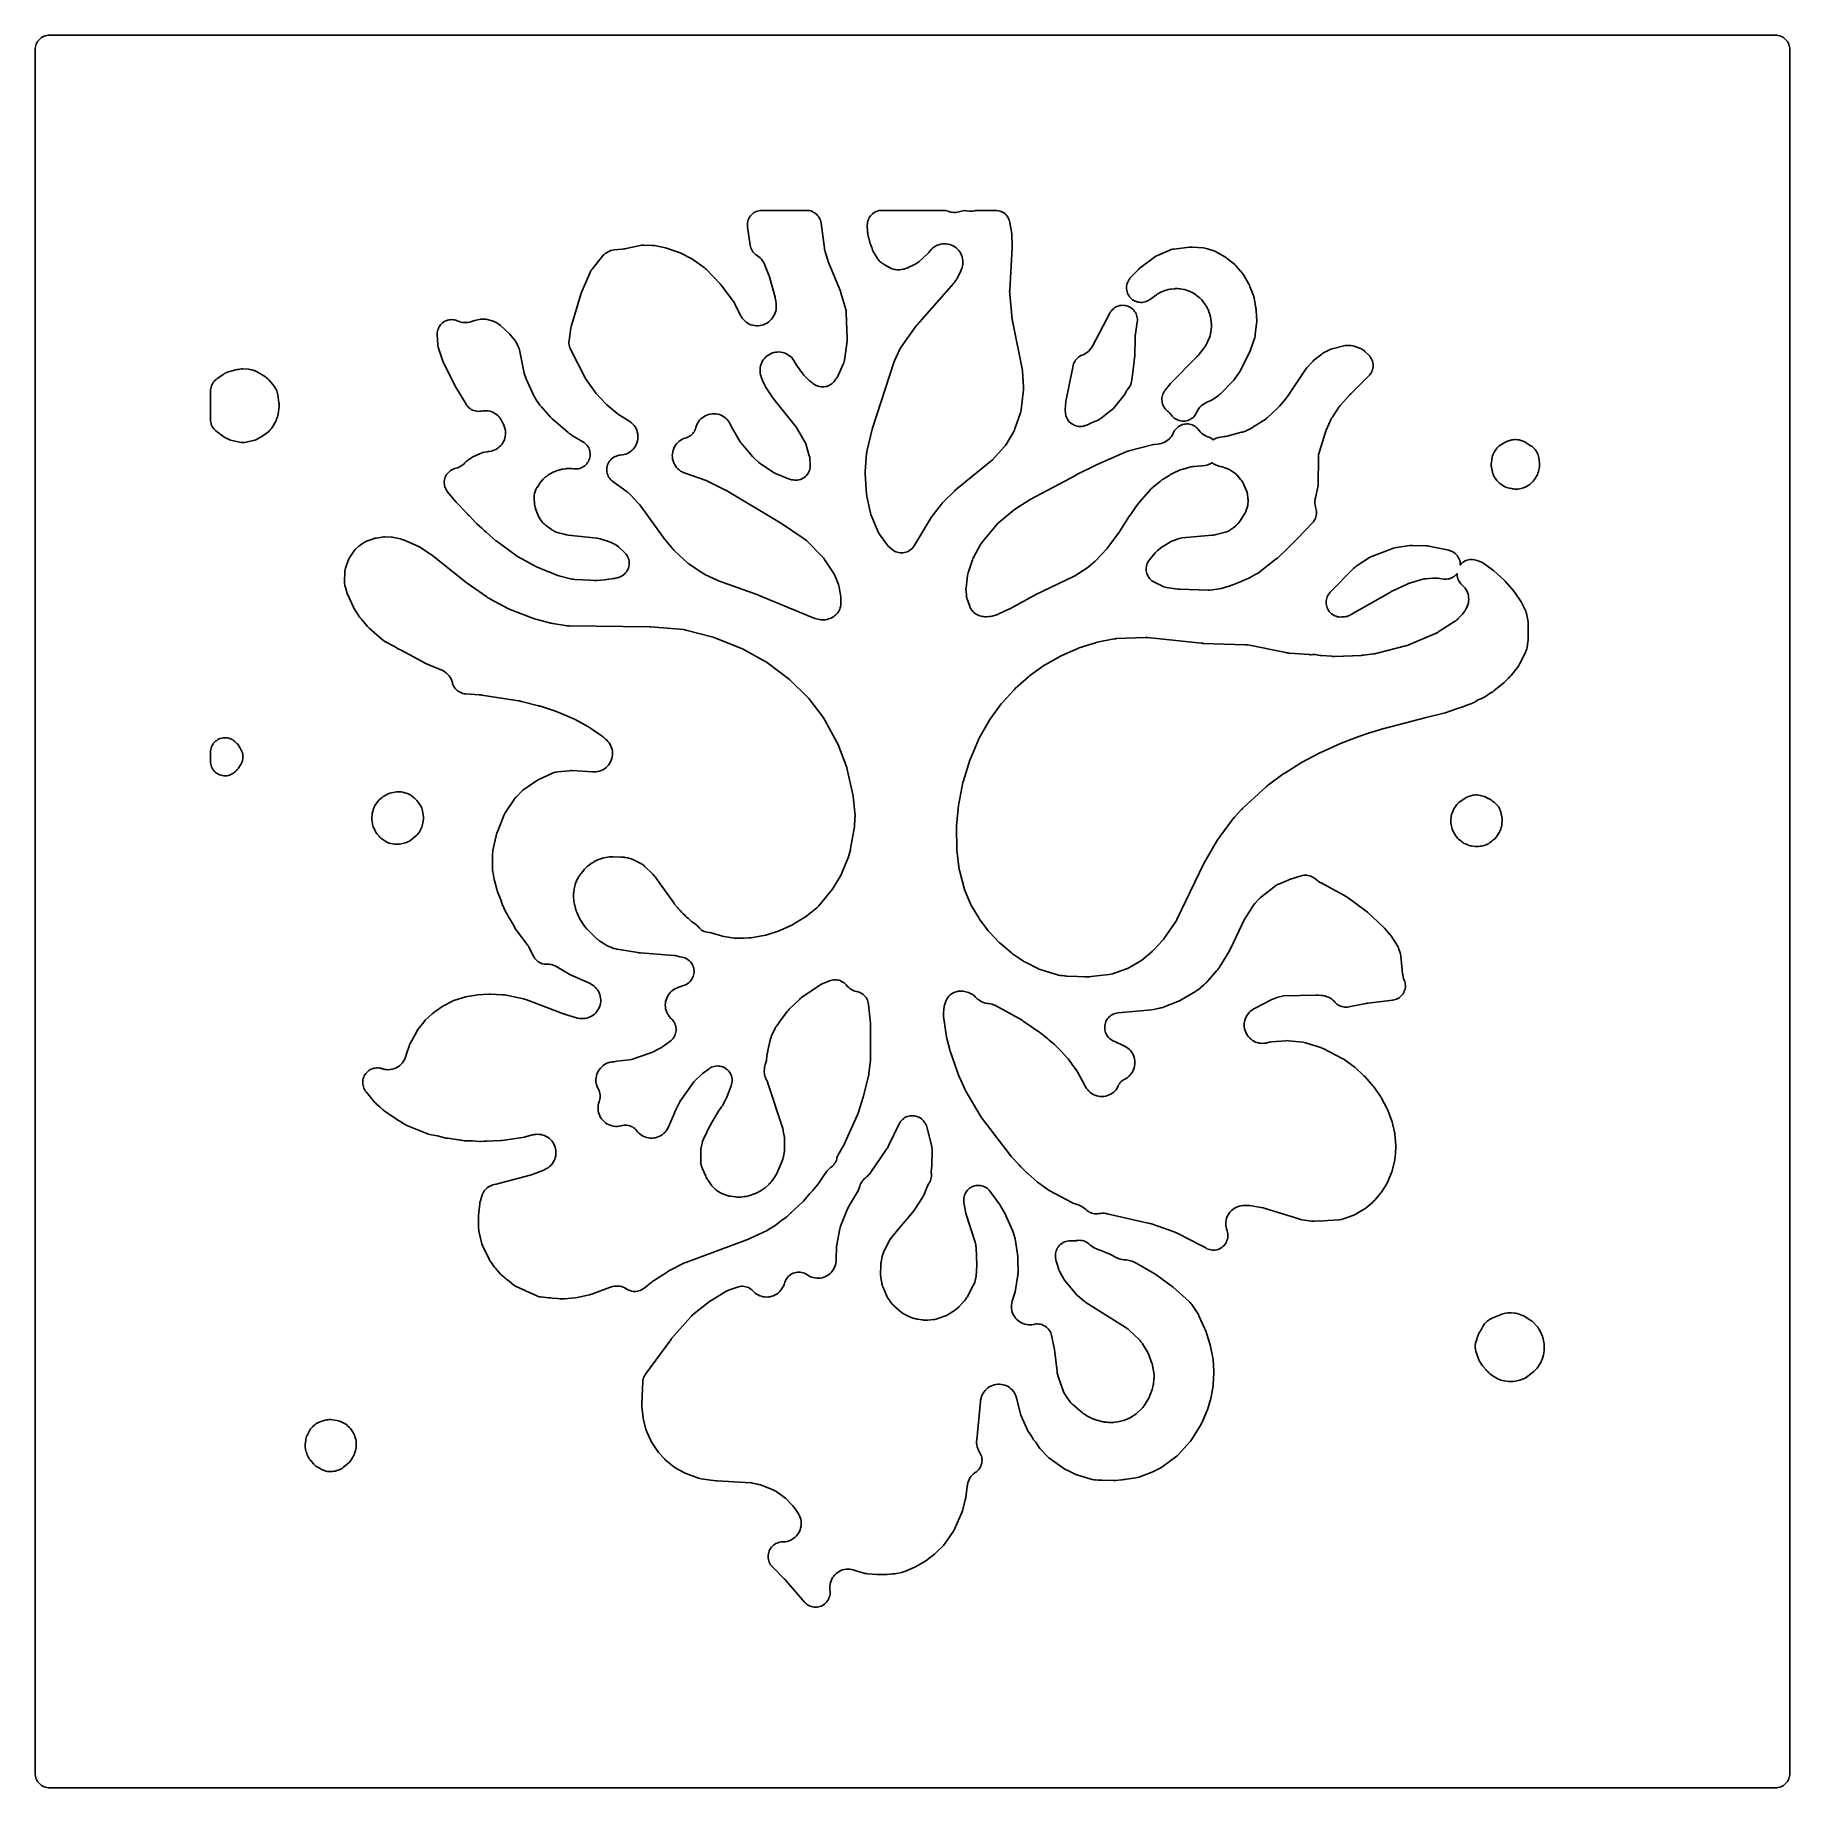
# Model space of a CAD drawing. Header units: millimetres. Extents: x 0 to 300, y 0 to 300.
import ezdxf

# ---------------------------------------------------------------- set-up
doc = ezdxf.new("R2010")
doc.units = ezdxf.units.MM
doc.layers.add('CUT', color=7, linetype='CONTINUOUS')

msp = doc.modelspace()

# ---------------------------------------------------------------- linework, layer by layer
at = {"layer": 'CUT'}
for points in [[(0.0431, 298.303), (0.1479, 298.5245), (0.2738, 298.7347), (0.4198, 298.9315), (0.5844, 299.1131), (0.7659, 299.2776), (0.9627, 299.4236), (1.1729, 299.5496), (1.3944, 299.6544), (1.6252, 299.7369), (1.8629, 299.7965), (2.1053, 299.8324), (2.4114, 299.8475), (297.5886, 299.8475), (297.8947, 299.8324), (298.1371, 299.7965), (298.3748, 299.7369), (298.6056, 299.6544), (298.8271, 299.5496), (299.0373, 299.4236), (299.2341, 299.2776), (299.4156, 299.1131), (299.5802, 298.9315), (299.7262, 298.7347), (299.8521, 298.5245), (299.9569, 298.303), (300.0395, 298.0723), (300.099, 297.8346), (300.135, 297.5922), (300.15, 297.2861), (300.15, 2.4114), (300.135, 2.1053), (300.099, 1.8629), (300.0395, 1.6252), (299.9569, 1.3944), (299.8521, 1.1729), (299.7262, 0.9627), (299.5802, 0.7659), (299.4156, 0.5844), (299.2341, 0.4198), (299.0373, 0.2738), (298.8271, 0.1479), (298.6056, 0.0431), (298.3748, -0.0395), (298.1371, -0.099), (297.8947, -0.135), (297.5886, -0.15), (2.4114, -0.15), (2.1053, -0.135), (1.8629, -0.099), (1.6252, -0.0395), (1.3944, 0.0431), (1.1729, 0.1479), (0.9627, 0.2738), (0.7659, 0.4198), (0.5844, 0.5844), (0.4198, 0.7659), (0.2738, 0.9627), (0.1479, 1.1729), (0.0431, 1.3944), (-0.0395, 1.6252), (-0.099, 1.8629), (-0.135, 2.1053), (-0.15, 2.4114), (-0.15, 297.2861), (-0.135, 297.5922), (-0.099, 297.8346), (-0.0395, 298.0723)], [(99.0971, 227.7112), (98.8804, 227.5938), (98.6763, 227.4556), (98.4869, 227.298), (98.3139, 227.1225), (98.159, 226.9308), (98.0237, 226.7248), (97.9094, 226.5064), (97.8171, 226.2779), (97.7478, 226.0414), (97.7021, 225.7992), (97.6804, 225.5537), (97.6831, 225.3073), (97.7099, 225.0623), (97.7608, 224.8212), (97.8352, 224.5862), (97.9324, 224.3597), (98.0513, 224.1439), (98.191, 223.9408), (98.35, 223.7525), (98.5267, 223.5807), (98.7195, 223.4272), (101.1668, 221.6683), (101.313, 221.5577), (101.3386, 221.5373), (101.6138, 221.2955), (101.6373, 221.2727), (101.7657, 221.1419), (103.0814, 219.7356), (103.2398, 219.555), (103.3433, 219.4291), (103.4898, 219.2387), (107.5887, 213.5452), (107.7173, 213.3815), (109.1411, 211.7157), (109.3551, 211.4945), (111.4877, 209.5458), (111.6371, 209.4197), (111.7959, 209.3056), (114.2932, 207.6555), (114.5898, 207.4874), (116.5718, 206.5362), (116.8081, 206.4374), (123.5359, 204.0202), (123.6192, 203.9892), (123.6756, 203.9674), (123.7582, 203.9344), (132.9731, 200.1211), (133.1467, 200.0567), (133.3247, 200.0053), (134.0981, 199.8126), (134.3545, 199.7628), (134.6146, 199.74), (134.8757, 199.7445), (135.135, 199.7762), (135.3895, 199.8348), (135.6365, 199.9196), (136.0278, 200.0772), (136.2785, 200.1947), (136.5146, 200.3391), (136.7333, 200.5088), (136.8735, 200.6307), (137.0428, 200.7922), (137.1962, 200.9689), (137.3325, 201.1591), (137.4503, 201.3612), (137.5487, 201.5735), (137.6269, 201.794), (137.6841, 202.0209), (137.7199, 202.2521), (137.7338, 202.4856), (137.7468, 203.4884), (137.7378, 203.7356), (137.7044, 203.9806), (137.4465, 205.359), (137.3949, 205.579), (137.3237, 205.7934), (136.7711, 207.2361), (136.6636, 207.4777), (136.5312, 207.7065), (134.9689, 210.1045), (134.8191, 210.3106), (134.6491, 210.5004), (131.8433, 213.3291), (131.6586, 213.4976), (131.458, 213.6468), (127.3985, 216.361), (127.3775, 216.3749), (127.3737, 216.3774), (127.2834, 216.4338), (118.0276, 221.94), (117.999, 221.9567), (117.9939, 221.9597), (117.8716, 222.0258), (115.011, 223.4712), (114.7064, 223.6005), (111.0929, 224.86), (110.9187, 224.9256), (110.8879, 224.9381), (110.5776, 225.0821), (110.309, 225.241), (110.0574, 225.4257), (109.8253, 225.6344), (109.6151, 225.8651), (109.4288, 226.1155), (109.2682, 226.3831), (109.135, 226.6653), (109.0304, 226.9594), (108.9554, 227.2623), (108.9109, 227.5712), (108.8972, 227.883), (108.9144, 228.1947), (108.9625, 228.503), (109.0409, 228.8051), (109.1489, 229.098), (109.2853, 229.3787), (109.4489, 229.6444), (109.6381, 229.8927), (109.8509, 230.121), (110.0853, 230.327), (110.339, 230.5088), (110.6094, 230.6646), (110.894, 230.7928), (111.2771, 230.9215), (111.2768, 230.9225), (111.4188, 230.9699), (111.6361, 231.0661), (111.8432, 231.1826), (112.0384, 231.3181), (112.2198, 231.4716), (112.3858, 231.6417), (112.5349, 231.8267), (112.6658, 232.0251), (112.7773, 232.2349), (112.8683, 232.4545), (112.9381, 232.6816), (112.976, 232.8298), (113.0826, 233.1224), (113.2176, 233.4029), (113.3797, 233.6688), (113.5673, 233.9173), (113.7786, 234.146), (114.0114, 234.3527), (114.2636, 234.5354), (114.5326, 234.6922), (114.8157, 234.8217), (115.1103, 234.9225), (115.4134, 234.9938), (115.7221, 235.0347), (116.0333, 235.0448), (116.3439, 235.0242), (116.6511, 234.9729), (116.9516, 234.8915), (117.2426, 234.7808), (117.5212, 234.6418), (117.7848, 234.476), (118.0306, 234.2849), (118.2563, 234.0704), (118.4598, 233.8347), (118.6389, 233.58), (118.8066, 233.2828), (118.8215, 233.2531), (118.9005, 233.0851), (118.9251, 233.0293), (119.0534, 232.7775), (120.5283, 230.2483), (120.6443, 230.0676), (120.7754, 229.8976), (122.5934, 227.7378), (122.8385, 227.4852), (123.7282, 226.6887), (124.0032, 226.4751), (126.132, 225.0474), (126.3472, 224.9182), (126.5743, 224.8113), (128.7852, 223.9028), (129.0364, 223.8149), (129.2956, 223.7542), (129.5713, 223.7049), (129.8208, 223.6732), (130.0721, 223.6667), (130.3228, 223.6855), (130.5704, 223.7293), (130.8123, 223.7978), (131.0461, 223.8903), (131.2694, 224.0057), (131.48, 224.143), (131.6758, 224.3008), (131.8547, 224.4775), (132.015, 224.6712), (132.155, 224.88), (132.2733, 225.1018), (132.3687, 225.3344), (132.4403, 225.5754), (132.4873, 225.8224), (132.5093, 226.0729), (132.506, 226.3243), (132.4443, 227.2976), (132.4094, 227.5841), (132.3417, 227.8648), (131.7354, 229.8639), (131.629, 230.1505), (131.4884, 230.4219), (130.138, 232.6791), (129.9428, 232.9598), (126.2783, 237.5286), (126.1608, 237.6831), (126.0837, 237.7901), (125.9744, 237.9505), (124.8708, 239.663), (124.7812, 239.8093), (124.7657, 239.8358), (124.6071, 240.14), (124.5941, 240.1678), (124.5254, 240.325), (124.1709, 241.1887), (124.1059, 241.3589), (124.095, 241.3895), (123.9985, 241.7102), (123.9393, 242.0099), (123.9095, 242.3139), (123.9092, 242.6194), (123.9387, 242.9235), (123.9975, 243.2232), (124.0851, 243.5159), (124.2006, 243.7987), (124.3431, 244.0689), (124.5111, 244.324), (124.7031, 244.5617), (124.9172, 244.7796), (125.1515, 244.9756), (125.4037, 245.1481), (125.6714, 245.2952), (125.9521, 245.4157), (126.2432, 245.5083), (126.5419, 245.5723), (126.8454, 245.607), (127.1509, 245.6121), (127.4554, 245.5876), (127.756, 245.5336), (128.0501, 245.4506), (128.3347, 245.3396), (128.6071, 245.2015), (128.8649, 245.0375), (129.1056, 244.8494), (129.3268, 244.6387), (129.5266, 244.4077), (129.72, 244.1343), (129.7375, 244.1068), (129.8316, 243.9508), (130.1746, 243.3497), (130.3194, 243.1248), (131.2455, 241.8428), (131.4112, 241.6372), (131.5978, 241.4502), (131.8798, 241.1958), (132.0107, 241.0293), (132.1819, 240.8335), (132.3725, 240.6566), (132.5804, 240.5004), (132.8578, 240.3138), (132.8689, 240.3038), (133.0647, 240.1444), (133.2755, 240.0056), (133.4993, 239.8887), (133.7337, 239.795), (133.8312, 239.7671), (133.893, 239.7446), (134.1282, 239.684), (134.3681, 239.6466), (134.6105, 239.6325), (134.8532, 239.6421), (135.0938, 239.6752), (135.33, 239.7315), (135.5597, 239.8104), (135.7806, 239.9113), (135.9907, 240.0331), (136.188, 240.1747), (136.3706, 240.3348), (136.5369, 240.5118), (136.6851, 240.7041), (136.8377, 240.9233), (136.9029, 240.9941), (137.0395, 241.1721), (137.1596, 241.3616), (137.2623, 241.5612), (138.1575, 243.5125), (138.2485, 243.7395), (138.3168, 243.9742), (138.3619, 244.2145), (138.8099, 247.4722), (138.83, 247.6867), (138.8316, 247.9022), (138.6742, 252.3003), (138.6584, 252.5052), (138.6259, 252.708), (138.5768, 252.9074), (137.754, 255.7438), (137.6619, 256.0057), (135.6706, 260.8031), (135.5977, 260.9929), (135.5518, 261.1231), (135.4893, 261.3167), (135.0646, 262.7664), (135.0277, 262.9016), (135.0216, 262.926), (134.9631, 263.2001), (134.9588, 263.2248), (134.9373, 263.3633), (134.3482, 267.6851), (134.3046, 267.9202), (134.2387, 268.1501), (134.1512, 268.3726), (134.0428, 268.5858), (133.9146, 268.7876), (133.7676, 268.9763), (133.6033, 269.15), (133.4232, 269.3073), (133.2288, 269.4466), (133.0221, 269.5667), (132.8048, 269.6666), (132.5789, 269.7452), (132.3466, 269.8018), (132.1099, 269.836), (131.8711, 269.8475), (124.2389, 269.8475), (123.9872, 269.8347), (123.738, 269.7968), (123.4939, 269.7339), (123.2574, 269.6467), (123.0309, 269.5362), (122.8166, 269.4034), (122.6168, 269.2497), (122.4335, 269.0767), (122.2685, 268.8861), (122.1236, 268.6799), (122.0002, 268.4601), (121.8995, 268.229), (121.8226, 267.989), (121.7703, 267.7424), (121.7431, 267.4918), (121.7413, 267.2397), (121.7648, 266.9888), (122.2134, 263.8943), (122.2612, 263.6508), (122.3328, 263.4133), (122.4276, 263.1841), (122.5447, 262.9653), (122.6828, 262.7593), (122.8407, 262.568), (123.0168, 262.3932), (123.2094, 262.2368), (123.4165, 262.1002), (123.4787, 262.0635), (123.7142, 261.8933), (123.933, 261.7021), (124.1411, 261.4832), (124.3421, 261.2277), (124.5156, 260.9573), (124.6683, 260.6592), (124.6817, 260.6295), (124.7527, 260.4616), (125.4297, 258.7472), (125.5003, 258.5528), (125.5446, 258.4195), (125.6044, 258.2215), (126.4827, 254.9945), (126.5195, 254.8476), (126.5255, 254.8212), (126.5812, 254.5236), (126.5851, 254.4967), (126.6039, 254.3465), (126.663, 253.7817), (126.6778, 253.5951), (126.6796, 253.5617), (126.6811, 253.2176), (126.6511, 252.9051), (126.5902, 252.5972), (126.4988, 252.2969), (126.378, 252.0072), (126.2289, 251.731), (126.0361, 251.446), (126.0265, 251.4333), (125.8493, 251.2152), (125.8186, 251.1801), (125.5782, 250.9321), (125.3382, 250.7297), (125.079, 250.552), (124.8033, 250.4012), (124.514, 250.2785), (124.2138, 250.1854), (123.9059, 250.1227), (123.5932, 250.0911), (123.2789, 250.0908), (122.9662, 250.1219), (122.6582, 250.184), (122.3579, 250.2766), (122.0683, 250.3987), (121.7923, 250.5491), (121.5328, 250.7263), (121.2922, 250.9285), (121.073, 251.1537), (120.8774, 251.3996), (120.691, 251.6893), (120.6743, 251.7183), (120.5849, 251.8831), (119.569, 253.8734), (119.4677, 254.0534), (119.3517, 254.2243), (117.2609, 257.0491), (117.0583, 257.2896), (114.6922, 259.7638), (114.5261, 259.9222), (114.3462, 260.0648), (112.5919, 261.3279), (112.4306, 261.4348), (112.2616, 261.5289), (110.2311, 262.5583), (110.064, 262.6354), (109.8916, 262.7001), (107.7448, 263.4161), (107.4437, 263.496), (105.8549, 263.8135), (105.6469, 263.846), (105.4368, 263.8609), (104.012, 263.9019), (103.8072, 263.8994), (103.6034, 263.8801), (103.4018, 263.8443), (101.0088, 263.3166), (100.7788, 263.2733), (100.6219, 263.2489), (100.3898, 263.2201), (98.9366, 263.0857), (98.6666, 263.0457), (98.4026, 262.9766), (98.1476, 262.8791), (97.9049, 262.7544), (97.6246, 262.5905), (97.4308, 262.4648), (97.2494, 262.3217), (97.082, 262.1625), (96.93, 261.9886), (95.1612, 259.7646), (95.0336, 259.589), (94.9217, 259.4031), (94.8264, 259.2081), (93.3993, 255.9372), (93.298, 255.662), (91.6249, 250.1361), (91.5773, 249.9548), (91.5434, 249.7703), (91.2274, 247.5906), (91.2037, 247.3348), (91.2063, 247.0778), (91.2353, 246.8225), (91.2904, 246.5715), (91.3709, 246.3275), (91.4761, 246.093), (94.0547, 241.0543), (94.147, 240.8896), (94.2514, 240.7324), (95.6872, 238.7384), (95.88, 238.5023), (97.4502, 236.8035), (97.6805, 236.5841), (99.4147, 235.131), (99.6899, 234.9307), (101.4704, 233.8115), (101.6252, 233.7087), (101.6524, 233.6897), (101.9222, 233.4802), (102.1481, 233.2657), (102.3518, 233.0299), (102.5311, 232.7751), (102.6843, 232.5038), (102.8099, 232.2186), (102.9066, 231.9225), (102.9736, 231.6182), (103.0101, 231.3088), (103.0159, 230.9973), (102.9908, 230.6867), (102.9351, 230.3802), (102.8493, 230.0806), (102.7343, 229.7911), (102.5912, 229.5143), (102.4214, 229.2531), (102.2266, 229.0099), (102.0087, 228.7872), (101.7699, 228.5871), (101.5124, 228.4117), (101.2388, 228.2626), (100.9518, 228.1414), (100.6542, 228.0491), (100.3489, 227.9867), (99.9476, 227.9455), (99.9478, 227.9436), (99.8012, 227.9286), (99.5597, 227.8795), (99.3242, 227.8068)], [(144.5163, 269.8352), (144.2714, 269.7985), (144.0313, 269.7378), (143.7984, 269.6536), (143.5749, 269.5467), (143.3632, 269.4183), (143.1651, 269.2696), (142.9828, 269.102), (142.8179, 268.9172), (142.6722, 268.7169), (142.5469, 268.5033), (142.4434, 268.2782), (142.3627, 268.0441), (142.3056, 267.8031), (142.2726, 267.5577), (142.264, 267.3101), (142.2651, 267.2347), (142.2605, 267.04), (142.2658, 266.8064), (142.2723, 266.751), (142.2752, 266.5616), (142.287, 266.3531), (142.3162, 266.1463), (142.3611, 265.949), (142.3766, 265.7813), (142.4176, 265.5052), (142.4892, 265.2355), (142.5381, 265.0856), (142.576, 264.8555), (142.6193, 264.6479), (142.68, 264.4447), (142.6858, 264.4279), (142.7219, 264.2893), (142.7928, 264.0888), (142.8667, 263.9049), (142.887, 263.8462), (142.9689, 263.6396), (142.9911, 263.5955), (143.0223, 263.5178), (143.0884, 263.2748), (143.163, 263.0451), (143.2594, 262.8237), (143.3766, 262.6127), (143.9986, 261.6107), (144.1327, 261.4159), (144.2846, 261.2345), (144.453, 261.0684), (144.6363, 260.9189), (144.833, 260.7875), (145.1521, 260.5953), (145.4396, 260.4047), (145.6947, 260.2565), (145.7659, 260.2257), (146.0522, 260.0532), (146.2654, 259.9385), (146.4887, 259.845), (146.7201, 259.7735), (146.9572, 259.7247), (147.1126, 259.7005), (147.3603, 259.6745), (147.6093, 259.6732), (147.8573, 259.6968), (148.3366, 259.7665), (148.5686, 259.8116), (148.7954, 259.8783), (149.0148, 259.9662), (149.5812, 260.2248), (149.8897, 260.3493), (150.1297, 260.4613), (150.2252, 260.5188), (150.4173, 260.6065), (150.6545, 260.7306), (150.8771, 260.8793), (151.0825, 261.0509), (152.6307, 262.4922), (152.7879, 262.6522), (152.93, 262.8257), (152.9439, 262.8443), (152.9766, 262.8865), (153.2003, 263.1476), (153.4272, 263.3642), (153.6745, 263.5572), (153.9398, 263.7246), (154.2205, 263.8647), (154.5137, 263.9762), (154.8166, 264.0579), (155.1261, 264.109), (155.4392, 264.129), (155.7527, 264.1177), (156.0635, 264.0752), (156.3686, 264.002), (156.6648, 263.8987), (156.9492, 263.7665), (157.2191, 263.6066), (157.4717, 263.4205), (157.7045, 263.2103), (157.9152, 262.9778), (158.1017, 262.7256), (158.2621, 262.456), (158.3949, 262.1718), (158.4987, 261.8757), (158.5724, 261.5708), (158.6155, 261.2601), (158.6273, 260.9466), (158.6079, 260.6335), (158.5573, 260.3239), (158.4762, 260.0209), (158.3546, 259.6992), (158.3412, 259.6686), (158.2622, 259.499), (157.6215, 258.2098), (157.5453, 258.0645), (157.5311, 258.0388), (157.3737, 257.7815), (157.1945, 257.5388), (157.176, 257.516), (157.0701, 257.3907), (150.7835, 250.2777), (150.6164, 250.0667), (148.1311, 246.5566), (148.0141, 246.3751), (147.9131, 246.1842), (146.9214, 244.0954), (146.803, 243.7984), (143.1457, 232.5869), (143.088, 232.3804), (142.2031, 228.5937), (142.167, 228.4079), (142.1451, 228.2199), (141.9035, 225.1346), (141.9018, 224.7678), (142.143, 221.2617), (142.1628, 221.0762), (142.1963, 220.8928), (142.8774, 217.8164), (142.9367, 217.5966), (143.0157, 217.3832), (144.0508, 214.9352), (144.1772, 214.6784), (144.3321, 214.4377), (145.6466, 212.6316), (145.7763, 212.4682), (145.9192, 212.3162), (146.0742, 212.1766), (146.5298, 211.7996), (146.7264, 211.6526), (146.9365, 211.5256), (147.158, 211.4198), (147.3889, 211.3362), (147.6268, 211.2757), (147.8695, 211.2388), (148.1146, 211.2258), (148.3599, 211.237), (148.6028, 211.2722), (148.8412, 211.331), (149.0726, 211.413), (149.2949, 211.5172), (149.5058, 211.6427), (149.7035, 211.7884), (149.7253, 211.8061), (149.9348, 211.9978), (150.1212, 212.212), (150.2821, 212.4459), (153.2023, 217.2543), (153.3256, 217.4443), (153.4133, 217.5707), (153.5479, 217.7529), (154.9882, 219.5836), (155.1402, 219.7647), (155.2472, 219.8844), (155.4104, 220.0556), (157.2557, 221.8739), (157.3856, 221.9959), (157.4758, 222.0767), (157.6113, 222.1925), (163.4326, 226.9284), (163.6955, 227.176), (165.701, 229.3581), (165.8715, 229.5649), (166.019, 229.7888), (167.3274, 232.0287), (167.4413, 232.2479), (167.533, 232.4772), (168.4642, 235.1865), (168.5385, 235.4483), (168.5839, 235.7165), (168.9766, 239.1682), (168.9919, 239.3909), (168.9872, 239.614), (168.8058, 242.3861), (168.7612, 242.7197), (167.1513, 250.6587), (167.1182, 250.8463), (167.0989, 250.9742), (167.0754, 251.1632), (166.6449, 255.5202), (166.6333, 255.6665), (166.6317, 255.6928), (166.6258, 255.9861), (166.6263, 256.0124), (166.632, 256.1591), (167.059, 263.506), (167.0614, 263.7465), (166.9815, 265.8395), (166.9464, 266.172), (166.6689, 267.7699), (166.619, 267.9951), (166.5485, 268.2146), (166.5465, 268.22), (166.4464, 268.4522), (166.3233, 268.6731), (166.1786, 268.8804), (166.0136, 269.0721), (165.8301, 269.2461), (165.63, 269.4007), (165.4153, 269.5342), (165.1882, 269.6454), (164.9511, 269.7331), (164.7062, 269.7964), (164.4563, 269.8347), (164.2037, 269.8475), (163.9892, 269.8475), (163.178, 269.8475), (161.2096, 269.8475), (160.9965, 269.8384), (160.785, 269.8111), (160.6492, 269.7817), (160.6492, 269.7819), (160.6471, 269.7815), (160.3159, 269.7285), (160.0105, 269.7097), (159.7047, 269.7207), (159.3119, 269.7734), (159.3116, 269.7711), (159.1703, 269.7899), (158.9212, 269.798), (158.6726, 269.7812), (158.4269, 269.7398), (158.1865, 269.6741), (157.9993, 269.6128), (157.7039, 269.5463), (157.4041, 269.5086), (157.1022, 269.4999), (156.8007, 269.5201), (156.5027, 269.5692), (156.2107, 269.6466), (156.0903, 269.6913), (155.879, 269.7592), (155.6624, 269.8081), (155.4424, 269.8376), (155.2206, 269.8475), (152.6884, 269.8475), (152.2256, 269.8475), (152.2189, 269.8475), (144.8446, 269.8475), (144.799, 269.8475), (144.7685, 269.8475), (144.7637, 269.8475), (144.5725, 269.838), (144.5272, 269.8358), (144.5266, 269.8357)], [(194.8478, 256.442), (195.015, 256.4552), (195.045, 256.4569), (195.3533, 256.4606), (195.6607, 256.4368), (195.6905, 256.4331), (195.8565, 256.409), (196.3728, 256.322), (196.5365, 256.2906), (196.5656, 256.2844), (196.862, 256.2069), (197.1503, 256.1034), (197.1779, 256.0921), (197.3306, 256.0254), (197.8314, 255.7936), (197.9707, 255.7256), (197.9953, 255.7129), (198.2432, 255.5723), (198.4785, 255.4116), (198.5008, 255.395), (198.6231, 255.2999), (199.0739, 254.9342), (199.1995, 254.8277), (199.2215, 254.8081), (199.4389, 254.5976), (199.637, 254.3688), (199.6553, 254.3457), (199.7546, 254.2144), (200.103, 253.7323), (200.1956, 253.5982), (200.2116, 253.5738), (200.3653, 253.3168), (200.4961, 253.0474), (200.5077, 253.0206), (200.5691, 252.8698), (200.7907, 252.29), (200.8642, 252.0793), (200.8761, 252.0414), (200.9847, 251.6088), (200.9921, 251.5697), (201.027, 251.3493), (201.1261, 250.573), (201.1431, 250.4126), (201.1455, 250.3839), (201.1576, 250.0876), (201.1443, 249.7914), (201.1417, 249.7626), (201.1241, 249.6023), (201.0363, 248.9366), (201.0076, 248.7536), (201.0016, 248.721), (200.924, 248.3895), (200.8142, 248.0673), (200.8019, 248.0366), (200.7293, 247.8662), (200.3762, 247.0911), (200.3091, 246.9515), (200.2966, 246.9268), (200.1576, 246.6783), (199.9985, 246.4422), (199.9821, 246.4198), (199.8878, 246.297), (198.8615, 245.0155), (198.736, 244.867), (198.6482, 244.7683), (198.5153, 244.6265), (194.1588, 240.2139), (193.9541, 239.9789), (193.2418, 239.0501), (193.2365, 239.0437), (193.0904, 238.843), (192.965, 238.6289), (192.8613, 238.4033), (192.7806, 238.1686), (192.7235, 237.9271), (192.6906, 237.6811), (192.6824, 237.433), (192.6987, 237.1853), (192.7395, 236.9405), (192.8044, 236.701), (192.8927, 236.469), (193.0036, 236.247), (193.136, 236.037), (193.2885, 235.8412), (193.4597, 235.6615), (193.6479, 235.4996), (193.8021, 235.3798), (194.0273, 235.166), (194.2303, 234.931), (194.3011, 234.8305), (194.4512, 234.6381), (194.6194, 234.4613), (194.8039, 234.3017), (195.0032, 234.1608), (195.2153, 234.0401), (195.4381, 233.9406), (195.6695, 233.8633), (195.9074, 233.8089), (196.1494, 233.778), (196.3933, 233.7708), (196.6368, 233.7874), (196.8774, 233.8277), (197.113, 233.8913), (197.3413, 233.9775), (197.5601, 234.0856), (197.7673, 234.2144), (197.9609, 234.3629), (198.1392, 234.5295), (198.3004, 234.7128), (198.4429, 234.9108), (198.5654, 235.1218), (198.6668, 235.3438), (198.682, 235.3819), (198.8238, 235.6558), (198.9918, 235.9144), (199.1843, 236.1554), (199.3994, 236.3763), (199.6352, 236.5752), (199.8893, 236.7499), (200.1853, 236.9133), (200.2148, 236.9277), (200.3819, 237.0045), (200.9354, 237.2426), (201.1612, 237.3535), (201.3747, 237.4866), (202.3654, 238.1754), (202.5479, 238.3152), (202.7167, 238.4711), (204.8354, 240.6157), (204.9741, 240.7682), (205.0997, 240.9315), (205.9546, 242.1433), (206.0594, 242.3048), (206.1515, 242.4738), (207.7323, 245.6617), (207.8686, 245.9948), (208.5582, 248.1021), (208.6246, 248.346), (208.666, 248.5953), (208.8848, 250.5068), (208.8993, 250.6978), (208.8991, 250.8893), (208.8261, 252.7503), (208.8113, 252.9406), (208.7821, 253.1292), (208.4469, 254.8541), (208.3969, 255.0629), (208.3292, 255.2666), (207.7277, 256.8467), (207.6505, 257.0278), (207.5593, 257.2023), (206.744, 258.6221), (206.6338, 258.7967), (206.5097, 258.9617), (205.4734, 260.2262), (205.3142, 260.4027), (205.1389, 260.5632), (203.9276, 261.5713), (203.7614, 261.6982), (203.5852, 261.8108), (202.1553, 262.6423), (201.9476, 262.7504), (201.7306, 262.8386), (200.4769, 263.2811), (200.2536, 263.3483), (200.0251, 263.3945), (199.7932, 263.4192), (197.8496, 263.5346), (197.6389, 263.5382), (197.4287, 263.5241), (194.7243, 263.2273), (194.4828, 263.1888), (194.2463, 263.1269), (194.0169, 263.0422), (191.9231, 262.1499), (191.6548, 262.0161), (191.4046, 261.8511), (188.957, 260.0183), (188.7998, 259.8903), (188.6535, 259.75), (187.4135, 258.4605), (187.2769, 258.3062), (187.1535, 258.1412), (187.0652, 258.0124), (186.938, 257.806), (186.8313, 257.5881), (186.7462, 257.361), (186.6836, 257.1267), (186.644, 256.8875), (186.6277, 256.6455), (186.6349, 256.4031), (186.6656, 256.1625), (186.7195, 255.926), (186.796, 255.6959), (186.8945, 255.4742), (187.014, 255.2632), (187.1534, 255.0647), (187.3113, 254.8807), (187.4864, 254.7128), (187.6768, 254.5627), (187.881, 254.4317), (188.0968, 254.3211), (188.3224, 254.232), (188.5555, 254.1652), (188.794, 254.1212), (189.0357, 254.1006), (189.2782, 254.1035), (189.5193, 254.1298), (189.7567, 254.1794), (189.9882, 254.2518), (190.2115, 254.3463), (190.4247, 254.462), (190.6257, 254.5977), (190.7053, 254.6573), (191.7589, 255.41), (191.9457, 255.5352), (191.9797, 255.5565), (192.374, 255.7721), (192.4102, 255.7891), (192.6164, 255.8788), (193.252, 256.133), (193.4153, 256.1939), (193.4447, 256.2041), (193.752, 256.295), (194.0663, 256.3569), (194.0971, 256.3615), (194.2701, 256.3831)], [(178.4011, 244.7257), (178.2198, 244.5696), (178.0542, 244.3969), (177.9059, 244.2091), (177.7762, 244.0081), (177.6664, 243.7955), (177.5773, 243.5735), (177.5099, 243.3439), (177.4647, 243.1089), (177.4554, 243.0439), (177.4352, 242.9175), (177.4199, 242.8319), (177.3953, 242.7062), (176.2712, 237.4399), (176.2339, 237.216), (176.2171, 236.9896), (176.2028, 236.4884), (176.1873, 236.4143), (176.1562, 236.2183), (176.131, 235.9926), (176.1263, 235.7655), (176.1422, 235.5389), (176.1757, 235.3333), (176.1786, 235.1985), (176.2098, 234.9472), (176.2122, 234.9335), (176.2672, 234.6917), (176.3459, 234.4565), (176.4475, 234.2302), (176.5711, 234.0152), (176.7153, 233.8134), (176.8789, 233.6269), (177.0601, 233.4575), (177.2572, 233.307), (177.4682, 233.1767), (177.6911, 233.0679), (177.9237, 232.9818), (178.1637, 232.9191), (178.4087, 232.8806), (178.6563, 232.8665), (178.9041, 232.877), (179.1497, 232.912), (179.3022, 232.9415), (179.5767, 233.011), (179.8417, 233.1111), (180.1883, 233.2651), (180.1963, 233.2678), (180.4228, 233.356), (180.6341, 233.4631), (181.7526, 233.9599), (181.9397, 234.0525), (182.1185, 234.1604), (182.2876, 234.2829), (184.176, 235.7747), (184.3915, 235.9661), (184.5835, 236.181), (186.1944, 238.2079), (186.3166, 238.3754), (186.4244, 238.5525), (186.6394, 238.9407), (186.7338, 239.1018), (186.7514, 239.1301), (186.9466, 239.4123), (186.9472, 239.4129), (187.1028, 239.6161), (187.2368, 239.8341), (187.3478, 240.0646), (187.4347, 240.3053), (187.4965, 240.5536), (187.5326, 240.8069), (187.5394, 240.9794), (187.5406, 240.9794), (187.5407, 240.9815), (187.5703, 241.3214), (187.6334, 241.6567), (187.6434, 241.6982), (187.6553, 241.7502), (187.6655, 241.7971), (187.7045, 242.0279), (188.0167, 244.6059), (188.0344, 244.8627), (188.09, 248.035), (188.1025, 248.283), (188.1166, 248.451), (188.1456, 248.6977), (188.4524, 250.7276), (188.477, 250.9683), (188.4781, 251.2103), (188.4558, 251.4513), (188.4104, 251.689), (188.3422, 251.9212), (188.2518, 252.1457), (188.1402, 252.3604), (188.0083, 252.5633), (187.8575, 252.7525), (187.689, 252.9263), (187.5045, 253.0829), (187.3058, 253.221), (187.0946, 253.3392), (186.873, 253.4364), (186.6431, 253.5118), (186.4069, 253.5646), (186.1667, 253.5943), (185.9248, 253.6006), (185.6834, 253.5835), (185.4448, 253.5431), (185.2112, 253.4799), (184.9848, 253.3944), (184.7677, 253.2874), (184.5621, 253.1599), (184.3697, 253.0131), (184.1923, 252.8484), (184.0318, 252.6673), (183.8895, 252.4715), (183.7668, 252.2629), (180.8447, 246.6949), (180.7484, 246.5227), (180.7252, 246.4835), (180.5303, 246.1899), (180.3157, 245.9287), (180.0925, 245.7079), (179.8452, 245.5083), (179.579, 245.3347), (179.2967, 245.1889), (179.0224, 245.0808), (178.8043, 244.9824), (178.5966, 244.8637)], [(70.9522, 225.3236), (70.7582, 225.1754), (70.5797, 225.009), (70.4182, 224.8259), (70.2753, 224.628), (70.1524, 224.4172), (70.0507, 224.1953), (69.9711, 223.9646), (69.9144, 223.7272), (69.8811, 223.4854), (69.8715, 223.2415), (69.8857, 222.9978), (69.9237, 222.7567), (69.985, 222.5204), (70.069, 222.2913), (70.175, 222.0714), (70.3019, 221.8629), (70.4485, 221.6678), (71.8115, 220.0273), (71.8322, 220.0028), (71.8359, 219.9985), (71.9259, 219.8985), (73.7718, 217.9562), (73.8132, 217.9071), (73.9762, 217.7315), (74.1062, 217.6043), (75.2855, 216.3635), (75.4382, 216.2159), (76.3741, 215.3852), (76.5442, 215.2188), (76.5709, 215.1931), (76.5758, 215.1884), (76.6921, 215.0846), (77.0613, 214.7754), (78.7179, 213.3051), (78.9102, 213.1507), (82.1579, 210.7967), (82.4173, 210.632), (85.6653, 208.8398), (85.9318, 208.7127), (87.0522, 208.2573), (87.8767, 207.9194), (87.9168, 207.9059), (89.1502, 207.4046), (89.4989, 207.2919), (91.7268, 206.7484), (91.965, 206.7024), (92.2066, 206.6797), (94.8707, 206.5595), (95.528, 206.5029), (95.7404, 206.4937), (95.9528, 206.5025), (97.3335, 206.619), (97.6763, 206.6721), (98.0204, 206.7502), (98.5659, 206.7908), (98.7825, 206.8165), (98.9961, 206.861), (99.6402, 207.0248), (99.8768, 207.0976), (100.105, 207.1934), (100.3226, 207.3114), (100.5275, 207.4503), (100.7176, 207.6087), (100.8912, 207.7852), (101.0464, 207.978), (101.1819, 208.1852), (101.2961, 208.4048), (101.3881, 208.6345), (101.4569, 208.8723), (101.5019, 209.1157), (101.5226, 209.3624), (101.5188, 209.6099), (101.4905, 209.8558), (101.4381, 210.0977), (101.362, 210.3332), (101.2629, 210.5601), (101.142, 210.776), (101.0952, 210.8506), (100.9714, 211.03), (100.8326, 211.1979), (100.6796, 211.3531), (99.7019, 212.2622), (99.4697, 212.4534), (99.2162, 212.6154), (98.7942, 212.8505), (98.5675, 212.9622), (98.3306, 213.0504), (96.5309, 213.6189), (96.2981, 213.6803), (96.0605, 213.719), (91.0717, 214.2868), (90.8065, 214.3266), (90.6277, 214.3601), (90.366, 214.4188), (89.4179, 214.6673), (89.2529, 214.7147), (89.2235, 214.7238), (88.9268, 214.8314), (88.6663, 214.954), (88.3941, 215.1139), (88.3684, 215.1306), (88.2267, 215.2275), (87.3385, 215.8653), (87.2083, 215.9631), (87.1854, 215.9811), (86.9584, 216.1761), (86.7674, 216.3713), (86.5775, 216.6026), (86.56, 216.6259), (86.4651, 216.7581), (86.2486, 217.0741), (86.1543, 217.2187), (86.138, 217.2449), (85.9835, 217.5221), (85.8551, 217.8123), (85.8439, 217.8411), (85.7851, 218.0034), (85.5052, 218.8356), (85.4579, 218.9866), (85.4501, 219.0138), (85.3809, 219.2965), (85.3358, 219.5839), (85.3326, 219.6121), (85.318, 219.7697), (85.2728, 220.4024), (85.2637, 220.616), (85.2632, 220.6541), (85.28, 221.0465), (85.3367, 221.405), (85.43, 221.7438), (85.5617, 222.074), (85.7382, 222.405), (85.7572, 222.4363), (85.8684, 222.6089), (86.2706, 223.1973), (86.3956, 223.3695), (86.4188, 223.3995), (86.697, 223.7212), (86.7234, 223.7484), (86.8758, 223.897), (87.1664, 224.1645), (87.3173, 224.2962), (87.3449, 224.319), (87.6667, 224.5573), (87.6966, 224.577), (87.8666, 224.6829), (88.1994, 224.8782), (88.2676, 224.9158), (88.6111, 225.0749), (88.8566, 225.1782), (89.0255, 225.2423), (89.2777, 225.3279), (89.8249, 225.4921), (89.9484, 225.5217), (89.9797, 225.5276), (90.1554, 225.5566), (90.6542, 225.6268), (90.8743, 225.6512), (90.9136, 225.6544), (91.356, 225.664), (91.3954, 225.6625), (91.6163, 225.6477), (92.1027, 225.6007), (92.3441, 225.5891), (92.5856, 225.6009), (92.8247, 225.6359), (93.0594, 225.6939), (93.2873, 225.7742), (93.5065, 225.8762), (93.7148, 225.9989), (93.9102, 226.1411), (94.091, 226.3015), (94.2555, 226.4787), (94.402, 226.6708), (94.5294, 226.8763), (94.6363, 227.0931), (94.7217, 227.3192), (94.785, 227.5525), (94.8254, 227.7908), (94.8426, 228.0319), (94.8364, 228.2735), (94.807, 228.5134), (94.7545, 228.7494), (94.6795, 228.9791), (94.5826, 229.2006), (94.4648, 229.4116), (94.3271, 229.6103), (94.171, 229.7948), (93.9977, 229.9633), (93.809, 230.1144), (93.6065, 230.2464), (91.6719, 231.3793), (91.5287, 231.4675), (91.5035, 231.4838), (91.2298, 231.679), (91.2061, 231.6976), (91.076, 231.8042), (88.5452, 233.9756), (88.361, 234.1446), (88.2399, 234.2634), (88.0675, 234.4443), (86.4888, 236.2142), (86.3408, 236.3907), (86.2441, 236.5136), (86.1073, 236.6988), (85.6241, 237.3969), (85.5341, 237.5331), (85.5186, 237.5578), (85.3569, 237.8412), (85.3435, 237.8672), (85.2721, 238.0139), (83.8418, 241.1213), (83.7582, 241.3174), (83.7443, 241.3527), (83.6112, 241.7575), (83.6014, 241.7942), (83.5524, 242.0016), (82.7309, 245.9726), (82.6756, 246.1902), (82.601, 246.4019), (82.5078, 246.6061), (82.1808, 247.2443), (82.0552, 247.4618), (81.9084, 247.6656), (81.3356, 248.382), (81.088, 248.6491), (79.5104, 250.1204), (79.2865, 250.306), (79.0426, 250.4644), (78.6369, 250.6955), (78.45, 250.7917), (78.2558, 250.8719), (78.0555, 250.9355), (77.2316, 251.1595), (77.0081, 251.2094), (76.781, 251.2386), (76.5521, 251.247), (76.3234, 251.2343), (76.0969, 251.2008), (75.1302, 251.0121), (74.9247, 250.9629), (74.7242, 250.8966), (74.5719, 250.8389), (74.5411, 250.8281), (74.2197, 250.7326), (73.9193, 250.6744), (73.6148, 250.6457), (73.3089, 250.6466), (73.0045, 250.6773), (72.7045, 250.7374), (72.4118, 250.8264), (72.101, 250.955), (71.8734, 251.0366), (71.639, 251.0957), (71.4, 251.132), (71.1585, 251.145), (70.917, 251.1346), (70.6776, 251.1009), (70.4425, 251.0443), (70.214, 250.9652), (69.9943, 250.8644), (69.7852, 250.7429), (69.589, 250.6017), (69.4072, 250.4423), (69.2417, 250.266), (69.0941, 250.0746), (68.9656, 249.8698), (68.8574, 249.6535), (68.7707, 249.4278), (68.7062, 249.1948), (68.6645, 248.9566), (68.646, 248.7156), (68.6509, 248.4738), (68.761, 246.87), (68.7842, 246.661), (68.8248, 246.4548), (68.8827, 246.2527), (69.5053, 244.3791), (69.636, 244.0609), (71.7642, 239.7499), (71.8637, 239.5678), (73.6135, 236.6592), (73.7539, 236.4504), (73.9145, 236.2568), (74.0938, 236.0803), (74.2899, 235.9227), (74.5009, 235.7857), (74.7246, 235.6705), (74.9587, 235.5784), (75.2009, 235.5103), (75.4487, 235.4669), (75.6996, 235.4486), (75.9511, 235.4556), (76.2006, 235.4879), (76.4945, 235.541), (76.7978, 235.566), (77.1021, 235.5615), (77.4045, 235.5276), (77.7023, 235.4647), (77.9926, 235.3733), (78.2726, 235.2542), (78.5399, 235.1087), (78.7918, 234.9379), (79.0261, 234.7437), (79.2405, 234.5277), (79.3284, 234.42), (79.4176, 234.2943), (79.4357, 234.266), (79.5326, 234.1049), (79.9727, 233.3309), (80.0005, 233.2793), (80.0105, 233.255), (80.1357, 232.9249), (80.1962, 232.7527), (80.2063, 232.7217), (80.2942, 232.3981), (80.3453, 232.0964), (80.3668, 231.7912), (80.3586, 231.4853), (80.3207, 231.1817), (80.2535, 230.8832), (80.1576, 230.5927), (80.0339, 230.3128), (79.8835, 230.0463), (79.7081, 229.7957), (79.509, 229.5633), (79.2884, 229.3513), (79.0482, 229.1618), (78.7907, 228.9966), (78.5183, 228.8571), (78.2337, 228.7448), (77.9396, 228.6606), (77.6097, 228.6001), (77.5774, 228.5958), (77.4034, 228.5769), (77.1924, 228.5448), (76.7328, 228.4546), (76.4513, 228.3822), (76.1801, 228.2776), (74.7847, 227.6437), (74.5729, 227.535), (74.3724, 227.4068), (73.8404, 227.0294), (73.6346, 226.8666), (73.447, 226.6831), (73.4154, 226.6487), (73.1959, 226.4308), (72.9629, 226.2387), (72.7148, 226.0711), (72.4518, 225.9278), (72.1763, 225.8102), (71.8909, 225.7194), (71.8429, 225.709), (71.6071, 225.6458), (71.3786, 225.5599), (71.1596, 225.4522)], [(159.2482, 203.7278), (159.293, 203.5171), (159.3557, 203.3111), (159.7871, 202.0859), (159.8844, 201.8492), (160.0053, 201.6237), (160.1486, 201.4117), (160.3128, 201.2155), (160.3289, 201.1982), (160.5108, 201.0212), (160.7097, 200.8635), (160.9236, 200.7268), (161.0318, 200.6651), (161.2647, 200.5481), (161.5084, 200.4559), (161.7604, 200.3896), (161.9518, 200.3498), (162.1632, 200.3152), (162.3768, 200.2988), (162.591, 200.3008), (163.0683, 200.3257), (163.3416, 200.3551), (163.6101, 200.4143), (164.3997, 200.6346), (164.6003, 200.6998), (164.7948, 200.7817), (166.5007, 201.5867), (166.5273, 201.5994), (166.5321, 201.6018), (166.6426, 201.6589), (170.7112, 203.8946), (170.8048, 203.9443), (170.869, 203.9773), (170.9641, 204.0245), (177.541, 207.1683), (177.7998, 207.3113), (179.8517, 208.61), (180.1274, 208.8121), (181.2268, 209.7403), (181.4556, 209.9597), (183.2759, 211.9422), (183.4498, 212.1537), (185.3754, 214.7772), (185.3939, 214.8028), (185.3972, 214.8074), (185.4716, 214.9176), (187.1515, 217.5537), (187.4047, 217.9128), (187.7838, 218.4504), (188.121, 218.9286), (188.7396, 219.8058), (190.8581, 222.1722), (190.9555, 222.2769), (190.9733, 222.2953), (191.1797, 222.4933), (191.1989, 222.5103), (191.3077, 222.6032), (192.3553, 223.4644), (192.5502, 223.6142), (192.6857, 223.7114), (192.89, 223.8481), (194.0185, 224.5508), (194.2308, 224.6735), (194.3775, 224.752), (194.5973, 224.8606), (195.6903, 225.3567), (195.8266, 225.4154), (195.8512, 225.4254), (196.1303, 225.5263), (196.1556, 225.5343), (196.2979, 225.5764), (197.4809, 225.901), (197.6368, 225.9402), (197.6649, 225.9467), (197.9809, 226.0048), (198.0094, 226.0088), (198.169, 226.0277), (200.065, 226.2109), (200.309, 226.2467), (200.5482, 226.3063), (200.7804, 226.3893), (201.0033, 226.4946), (201.2148, 226.6215), (201.2806, 226.6704), (201.3409, 226.6154), (201.5364, 226.4696), (201.745, 226.3435), (201.965, 226.2383), (202.1942, 226.155), (202.4304, 226.0945), (202.7197, 226.0352), (202.7581, 226.0249), (202.9715, 225.9609), (203.6265, 225.7432), (203.7768, 225.6896), (203.8035, 225.6794), (203.9191, 225.6298), (204.0988, 225.5426), (204.1275, 225.5269), (204.2858, 225.4353), (204.7938, 225.1244), (204.9562, 225.0192), (204.9846, 224.9997), (205.1729, 224.8559), (205.3173, 224.7395), (205.5671, 224.4922), (205.5902, 224.4669), (205.7154, 224.3224), (206.1906, 223.7447), (206.3099, 223.5917), (206.3305, 223.5639), (206.5273, 223.2666), (206.6924, 222.9506), (206.7068, 222.9191), (206.7831, 222.7407), (207.1897, 221.7165), (207.2563, 221.535), (207.2674, 221.5023), (207.3145, 221.3351), (207.4118, 220.5299), (207.4298, 220.3414), (207.4321, 220.3077), (207.4388, 219.9597), (207.4104, 219.6129), (207.4059, 219.5793), (207.3762, 219.3923), (207.3689, 219.3529), (207.3301, 219.1917), (207.3204, 219.1591), (207.2618, 218.9777), (207.1106, 218.5478), (207.0418, 218.3671), (207.0287, 218.3352), (206.8636, 217.9856), (206.8472, 217.9552), (206.7514, 217.7873), (206.2676, 216.9883), (206.1531, 216.8107), (206.1318, 216.7796), (205.8738, 216.4452), (205.8491, 216.4167), (205.7064, 216.2609), (205.4206, 215.9662), (205.2868, 215.8349), (205.2623, 215.812), (204.9758, 215.5702), (204.9491, 215.55), (204.7971, 215.4401), (204.4789, 215.222), (204.3413, 215.132), (204.3163, 215.1165), (204.0529, 214.9681), (203.8017, 214.8542), (203.5165, 214.7541), (203.4883, 214.7456), (203.3299, 214.7014), (201.9464, 214.3481), (201.7989, 214.3136), (201.7723, 214.3079), (201.4737, 214.2569), (201.4468, 214.2534), (201.2962, 214.237), (196.1278, 213.779), (195.9108, 213.7502), (195.6972, 213.7025), (195.4885, 213.6362), (194.5365, 213.2875), (194.3467, 213.209), (194.1641, 213.1151), (193.2114, 212.5753), (192.9083, 212.3731), (191.9351, 211.6156), (191.726, 211.4334), (191.5384, 211.2292), (190.5612, 210.0389), (190.4118, 209.8372), (190.2835, 209.6215), (190.1774, 209.394), (190.0946, 209.157), (190.0361, 208.9129), (190.0023, 208.6642), (189.9936, 208.4134), (190.0102, 208.1629), (190.0517, 207.9154), (190.1179, 207.6733), (190.208, 207.439), (190.3211, 207.2149), (190.4562, 207.0034), (190.6118, 206.8064), (190.7863, 206.626), (190.9781, 206.464), (191.1851, 206.3221), (191.4053, 206.2017), (191.5057, 206.1532), (191.6154, 206.0892), (191.8037, 205.9995), (191.8947, 205.9651), (192.7812, 205.5366), (193.008, 205.4404), (193.2432, 205.3671), (193.4844, 205.3172), (195.38, 205.0219), (195.6782, 204.9936), (200.5198, 204.8257), (200.7331, 204.8274), (200.9454, 204.8473), (202.4645, 205.0552), (202.8115, 205.128), (203.9877, 205.4637), (204.2336, 205.5479), (204.4664, 205.6414), (204.6291, 205.6823), (204.8232, 205.7484), (205.9544, 206.1862), (206.2582, 206.3278), (206.4816, 206.4509), (207.2941, 206.7773), (207.5636, 206.9047), (208.8615, 207.6159), (209.0261, 207.7145), (209.1828, 207.8255), (212.2536, 210.1838), (212.4411, 210.3431), (214.2578, 212.047), (214.2748, 212.0631), (214.2778, 212.066), (214.3476, 212.1353), (214.6479, 212.4458), (215.0987, 212.8618), (215.2705, 213.0366), (215.8636, 213.7027), (218.4358, 216.3621), (218.5964, 216.5452), (218.7384, 216.7431), (218.8605, 216.9538), (218.9615, 217.1754), (219.0404, 217.4058), (219.0966, 217.6428), (219.1294, 217.8841), (219.1386, 218.1275), (219.1241, 218.3706), (219.086, 218.6112), (219.0247, 218.8469), (218.9506, 219.0834), (218.8857, 219.4057), (218.8549, 219.733), (218.8583, 220.0617), (218.8997, 220.4197), (218.9055, 220.4543), (218.9433, 220.6467), (219.3528, 222.4801), (219.3963, 222.7374), (219.4127, 222.9978), (219.4617, 227.51), (219.468, 227.6899), (219.4699, 227.722), (219.5052, 228.0508), (219.5718, 228.3747), (219.5798, 228.4059), (219.6286, 228.5791), (220.5919, 231.7065), (220.6599, 231.9068), (220.7098, 232.0415), (220.7889, 232.2376), (221.4691, 233.7955), (221.5361, 233.9405), (221.5486, 233.9662), (221.7009, 234.247), (221.7156, 234.2715), (221.8005, 234.4068), (222.7691, 235.8786), (222.9272, 236.1008), (223.0399, 236.2476), (223.2137, 236.4577), (224.847, 238.2918), (224.925, 238.3768), (224.9789, 238.4337), (225.0595, 238.5162), (228.0817, 241.5163), (228.2484, 241.699), (228.3962, 241.8972), (228.5237, 242.1091), (228.6296, 242.3325), (228.713, 242.5653), (228.7729, 242.8052), (228.8089, 243.0499), (228.8205, 243.2969), (228.8076, 243.5438), (228.7704, 243.7882), (228.7093, 244.0278), (228.6248, 244.2602), (228.5177, 244.4831), (228.3892, 244.6943), (228.2404, 244.8918), (228.0728, 245.0736), (227.4333, 245.7022), (227.2678, 245.8509), (227.0898, 245.9843), (226.9007, 246.1013), (226.7019, 246.2011), (226.495, 246.2829), (225.5892, 246.5948), (225.3461, 246.665), (225.0972, 246.7103), (224.8449, 246.7301), (224.4823, 246.7402), (224.2598, 246.7366), (224.0385, 246.7131), (223.8202, 246.67), (222.0208, 246.2312), (221.7522, 246.1495), (221.4944, 246.0382), (220.4269, 245.5041), (220.221, 245.3885), (220.0268, 245.2541), (218.8823, 244.3787), (218.7054, 244.23), (218.543, 244.0655), (217.4735, 242.8773), (217.2532, 242.5941), (214.1748, 237.9887), (214.0494, 237.8124), (213.9608, 237.6952), (213.8255, 237.5264), (212.7948, 236.3141), (212.6384, 236.1413), (212.5286, 236.0274), (212.3618, 235.8647), (210.6776, 234.3212), (210.5497, 234.2093), (210.5264, 234.1898), (210.2562, 233.9838), (210.2312, 233.9665), (210.0894, 233.873), (208.2596, 232.7244), (208.0362, 232.5946), (207.8816, 232.5119), (207.6498, 232.3978), (206.9589, 232.087), (206.8148, 232.0258), (206.7888, 232.0154), (206.4937, 231.9112), (206.4669, 231.903), (206.3163, 231.8602), (203.8379, 231.2123), (203.571, 231.1528), (203.3885, 231.1191), (203.1179, 231.0792), (202.6583, 231.0285), (202.4175, 230.99), (202.1816, 230.9282), (201.9529, 230.8438), (201.7334, 230.7374), (201.5254, 230.6102), (201.4756, 230.5726), (201.3913, 230.6475), (201.1918, 230.7924), (200.9789, 230.9169), (200.7549, 231.0198), (200.5218, 231.1001), (200.5181, 231.1012), (200.2318, 231.2158), (199.9581, 231.3579), (199.6996, 231.5261), (199.4589, 231.7189), (199.2381, 231.9343), (199.0396, 232.1702), (199.0107, 232.2122), (198.8617, 232.408), (198.6942, 232.5882), (198.5097, 232.751), (198.3102, 232.8949), (198.0975, 233.0185), (197.8736, 233.1206), (197.6408, 233.2002), (197.4013, 233.2565), (197.1574, 233.289), (196.9115, 233.2974), (196.666, 233.2816), (196.4232, 233.2417), (196.1856, 233.1782), (195.9553, 233.0916), (195.7346, 232.9827), (195.5257, 232.8528), (195.3306, 232.7029), (195.1512, 232.5345), (194.9892, 232.3494), (194.8462, 232.1492), (194.7235, 231.9359), (194.6224, 231.7116), (194.6188, 231.7025), (194.4774, 231.426), (194.3093, 231.1649), (194.1163, 230.9216), (193.9002, 230.6985), (193.6632, 230.4978), (193.4076, 230.3215), (193.1358, 230.1712), (192.8505, 230.0485), (192.5545, 229.9546), (192.2215, 229.8841), (192.1888, 229.8788), (192.0053, 229.854), (191.3446, 229.7811), (190.9862, 229.7149), (187.0188, 228.6777), (186.8375, 228.6229), (186.6609, 228.5545), (181.617, 226.3785), (181.5892, 226.3663), (181.5844, 226.3641), (181.4697, 226.3095), (178.0276, 224.5599), (177.9859, 224.5382), (170.1289, 220.3569), (169.952, 220.2533), (167.6437, 218.7703), (167.4038, 218.5952), (164.7955, 216.4429), (164.624, 216.2875), (164.4677, 216.117), (161.9357, 213.0848), (161.788, 212.8892), (161.6601, 212.6801), (160.4453, 210.4542), (160.347, 210.2533), (160.2671, 210.0444), (159.5342, 207.837), (159.4678, 207.5979), (159.4254, 207.3535), (159.1676, 205.2519), (159.1496, 205), (159.1571, 204.7476), (159.2218, 203.9415)], [(29.8978, 239.3789), (29.862, 239.1367), (29.85, 238.8921), (29.85, 238.8565), (29.85, 234.1846), (29.85, 234.087), (29.8626, 233.8368), (29.9001, 233.5891), (29.9622, 233.3464), (30.0483, 233.1111), (30.1576, 232.8856), (30.2888, 232.6722), (30.4408, 232.4731), (30.6119, 232.2901), (30.8004, 232.1251), (31.9229, 231.2386), (32.1702, 231.0664), (32.4365, 230.9252), (33.0787, 230.6328), (33.317, 230.5387), (33.5638, 230.4695), (34.8555, 230.1777), (35.123, 230.1323), (35.3939, 230.1162), (35.6649, 230.1296), (35.9329, 230.1723), (37.2202, 230.4496), (37.4345, 230.5059), (37.643, 230.5808), (37.844, 230.674), (38.036, 230.7845), (38.1245, 230.8409), (38.3054, 230.9508), (38.4689, 231.06), (39.3857, 231.6436), (39.6136, 231.8073), (39.8217, 231.9955), (40.0334, 232.2098), (40.2328, 232.4378), (40.4032, 232.6882), (40.9726, 233.6448), (41.0926, 233.8721), (41.1885, 234.1105), (41.3179, 234.4867), (41.3905, 234.7408), (41.4359, 235.0011), (41.5913, 236.2936), (41.6077, 236.5058), (41.606, 236.7185), (41.5862, 236.9303), (41.4025, 238.2757), (41.3592, 238.5096), (41.2938, 238.7383), (41.207, 238.9597), (41.0995, 239.1719), (40.8419, 239.6256), (40.7087, 239.8352), (40.5554, 240.0305), (39.8535, 240.8386), (39.671, 241.0277), (39.4697, 241.1966), (39.2517, 241.3434), (37.7518, 242.2428), (37.5577, 242.3479), (37.355, 242.4354), (37.1454, 242.5047), (36.9002, 242.5739), (36.6263, 242.6349), (36.3473, 242.6648), (35.4106, 242.7122), (35.1622, 242.7124), (34.9151, 242.688), (34.6715, 242.6391), (34.5827, 242.6167), (34.4367, 242.6073), (34.1902, 242.5664), (33.949, 242.5011), (33.3311, 242.3003), (32.9528, 242.2046), (32.7409, 242.141), (32.5355, 242.0588), (32.3382, 241.9589), (32.1505, 241.8418), (31.0015, 241.0529), (30.8117, 240.9089), (30.6366, 240.7474), (30.4776, 240.5701), (30.3362, 240.3784), (30.2697, 240.2785), (30.144, 240.0684), (30.0395, 239.847), (29.9572, 239.6164)], [(249.0809, 225.8758), (249.2497, 225.0276), (249.3175, 224.763), (249.4139, 224.5075), (249.5375, 224.2639), (249.6869, 224.0353), (249.9891, 223.624), (250.142, 223.4358), (250.3124, 223.2633), (250.4987, 223.1081), (250.6992, 222.9716), (251.287, 222.6121), (251.4907, 222.5001), (251.704, 222.4076), (251.9249, 222.3352), (252.1516, 222.2837), (252.5224, 222.2174), (252.6778, 222.1858), (252.6798, 222.1855), (252.7266, 222.1809), (252.8293, 222.1625), (253.096, 222.1295), (253.3647, 222.1253), (253.6322, 222.15), (253.8956, 222.2033), (254.5369, 222.3692), (254.7849, 222.4474), (255.0234, 222.5509), (255.2499, 222.6786), (255.4866, 222.8288), (255.6685, 222.9558), (255.8384, 223.0985), (255.9949, 223.2557), (256.1001, 223.3819), (256.2243, 223.5154), (256.3766, 223.7165), (256.5359, 223.9506), (256.6133, 224.0524), (256.7498, 224.2509), (256.8665, 224.4617), (256.8823, 224.4983), (256.9566, 224.6507), (257.0406, 224.8761), (257.1027, 225.1085), (257.123, 225.2312), (257.2401, 225.6631), (257.2929, 225.9047), (257.3215, 226.1504), (257.3258, 226.3977), (257.3056, 226.6442), (257.1961, 227.4738), (257.1542, 227.706), (257.0907, 227.9331), (257.006, 228.1533), (256.9009, 228.3645), (256.7938, 228.5565), (256.6713, 228.754), (256.531, 228.9393), (256.3741, 229.1107), (256.2019, 229.2668), (256.016, 229.4063), (255.7084, 229.6154), (255.5487, 229.7298), (255.3837, 229.8361), (255.0291, 230.0772), (254.7856, 230.2232), (254.5271, 230.3407), (254.257, 230.4281), (253.7972, 230.5485), (253.548, 230.6004), (253.2949, 230.6267), (253.0404, 230.627), (252.7872, 230.6016), (252.5379, 230.5505), (252.0561, 230.4259), (251.8183, 230.3516), (251.589, 230.2539), (251.3706, 230.134), (251.2996, 230.0902), (251.236, 230.057), (251.0695, 229.9604), (250.8887, 229.8447), (250.8381, 229.8059), (250.6081, 229.6641), (250.4058, 229.5254), (250.2181, 229.3675), (250.0468, 229.192), (249.8935, 229.0005), (249.6398, 228.6496), (249.5124, 228.4549), (249.4036, 228.2492), (249.3145, 228.0343), (249.2457, 227.812), (249.1978, 227.5843), (249.0649, 226.7632), (249.0392, 226.5417), (249.0332, 226.3188), (249.0472, 226.0962)], [(58.3028, 123.084), (58.0628, 123.0608), (57.8261, 123.0146), (57.5951, 122.9458), (57.3717, 122.8551), (57.1581, 122.7432), (56.9562, 122.6113), (56.768, 122.4606), (56.5952, 122.2925), (56.4394, 122.1085), (56.3021, 121.9103), (56.1844, 121.6998), (56.0876, 121.479), (56.0126, 121.2499), (55.9599, 121.0146), (55.9302, 120.7753), (55.9236, 120.5343), (55.9403, 120.2937), (55.9801, 120.0559), (56.0426, 119.823), (56.1273, 119.5973), (56.2333, 119.3807), (56.3596, 119.1754), (56.5052, 118.9832), (58.0153, 117.1773), (58.1484, 117.0304), (58.2927, 116.8945), (58.9063, 116.3609), (58.9999, 116.2639), (59.3201, 115.9627), (59.4589, 115.8414), (59.6063, 115.7307), (61.6789, 114.2903), (61.9397, 114.1318), (62.2536, 113.9663), (63.0515, 113.4365), (63.2666, 113.3088), (63.4933, 113.2031), (66.8711, 111.8307), (67.105, 111.7489), (67.3459, 111.6907), (68.7343, 111.4271), (70.1529, 111.0804), (70.4013, 111.0328), (71.9457, 110.8175), (72.2866, 110.7528), (72.5846, 110.7146), (72.7768, 110.7016), (73.3386, 110.6233), (73.6176, 110.6002), (74.7079, 110.5714), (75.8456, 110.4946), (76.1361, 110.4919), (76.7112, 110.5201), (76.9152, 110.5245), (77.1796, 110.543), (79.5303, 110.658), (79.7639, 110.6805), (83.2559, 111.1826), (83.5198, 111.2352), (84.9747, 111.6074), (85.1529, 111.6484), (85.185, 111.655), (85.5172, 111.7062), (85.8235, 111.7232), (86.1299, 111.7102), (86.4336, 111.6675), (86.7318, 111.5954), (87.0214, 111.4945), (87.2999, 111.366), (87.5645, 111.2109), (87.8128, 111.0308), (88.0423, 110.8274), (88.2509, 110.6025), (88.4367, 110.3584), (88.5977, 110.0974), (88.7326, 109.822), (88.84, 109.5347), (88.9189, 109.2383), (88.9686, 108.9356), (88.9885, 108.6295), (88.9785, 108.323), (88.9387, 108.0189), (88.8695, 107.7201), (88.7715, 107.4294), (88.6457, 107.1497), (88.4932, 106.8836), (88.3155, 106.6336), (88.1143, 106.4021), (87.8915, 106.1913), (87.6492, 106.0032), (87.3897, 105.8396), (87.0892, 105.6889), (87.0593, 105.6757), (86.8903, 105.6058), (85.0979, 104.9159), (84.9049, 104.8476), (84.7726, 104.8048), (84.5762, 104.7471), (78.741, 103.2059), (78.4194, 103.1331), (78.1763, 103.065), (77.9414, 102.9727), (77.717, 102.8572), (77.6953, 102.8431), (77.6679, 102.8315), (77.4468, 102.7103), (77.239, 102.5674), (77.0467, 102.4042), (76.8718, 102.2226), (76.7161, 102.0242), (76.5811, 101.8112), (76.4683, 101.5857), (76.3788, 101.3499), (76.0444, 100.3142), (75.9764, 100.0581), (75.936, 99.7963), (75.7357, 97.8063), (75.7234, 97.5206), (75.75, 95.6426), (75.7673, 95.3826), (75.8115, 95.1257), (76.2421, 93.2248), (76.3166, 92.963), (76.4191, 92.7108), (77.5272, 90.361), (77.6334, 90.1599), (77.7576, 89.9693), (78.4667, 88.9815), (78.6178, 88.7913), (79.4507, 87.8414), (79.6043, 87.6812), (79.7715, 87.5352), (80.1603, 87.2252), (80.2876, 87.1), (80.4398, 86.9622), (80.6029, 86.8373), (80.9705, 86.579), (81.8004, 85.9171), (82.0469, 85.7437), (82.3125, 85.6012), (83.7053, 84.9591), (83.8762, 84.871), (84.1778, 84.7412), (85.572, 84.0984), (85.8368, 83.9942), (86.1118, 83.9207), (86.3933, 83.8789), (87.7897, 83.7525), (88.0249, 83.7093), (88.3335, 83.6724), (89.2513, 83.6201), (89.7105, 83.5785), (89.9264, 83.5683), (90.0641, 83.5738), (90.0942, 83.5721), (90.2973, 83.5688), (90.5, 83.5819), (91.5599, 83.6943), (92.298, 83.7554), (92.5875, 83.7966), (94.7183, 84.2278), (94.9201, 84.2774), (95.1171, 84.3436), (98.1575, 85.5087), (98.3277, 85.5693), (98.3584, 85.5794), (98.6784, 85.6678), (98.9768, 85.72), (99.2789, 85.7433), (99.5818, 85.7374), (99.8827, 85.7023), (100.1789, 85.6385), (100.4675, 85.5465), (100.746, 85.4271), (101.0116, 85.2815), (101.0647, 85.2454), (101.2719, 85.1186), (101.4904, 85.0125), (101.7181, 84.9281), (101.953, 84.8663), (102.1928, 84.8275), (102.4352, 84.8122), (102.6779, 84.8204), (102.9187, 84.8522), (103.1553, 84.9072), (103.3854, 84.9849), (103.6069, 85.0845), (103.8177, 85.2052), (104.0158, 85.3457), (105.4479, 86.4704), (105.5905, 86.5771), (105.6891, 86.6472), (105.8366, 86.7469), (108.007, 88.1404), (108.158, 88.2324), (108.262, 88.2924), (108.4172, 88.3772), (110.6636, 89.5366), (110.8667, 89.6338), (111.0065, 89.6956), (111.215, 89.7804), (121.9464, 93.7752), (122.149, 93.8609), (125.1087, 95.2702), (125.3669, 95.4124), (126.5106, 96.1333), (126.7423, 96.2984), (127.6236, 97.0057), (128.2427, 97.4287), (128.3961, 97.5424), (128.5404, 97.6675), (129.1944, 98.2795), (129.2804, 98.3572), (129.3146, 98.392), (131.1549, 100.1143), (131.3322, 100.2981), (132.4277, 101.5565), (132.5959, 101.7275), (132.8146, 101.9819), (132.9168, 102.1183), (133.7545, 103.0806), (133.9365, 103.3168), (135.0805, 105), (135.1032, 105.0372), (135.3649, 105.3866), (135.4787, 105.531), (135.4997, 105.5563), (135.7278, 105.8056), (135.9572, 106.0116), (136.0935, 106.1118), (136.2864, 106.2689), (136.4627, 106.4443), (136.6207, 106.6365), (136.7589, 106.8434), (136.8758, 107.0629), (136.9703, 107.2931), (137.0414, 107.5314), (137.0796, 107.6871), (137.1832, 107.9807), (137.3281, 108.2896), (137.3436, 108.3189), (137.4347, 108.4807), (137.9866, 109.4068), (138.1141, 109.6504), (140.5817, 115.0683), (140.6851, 115.3346), (141.5679, 118.0621), (141.5793, 118.098), (141.5813, 118.1045), (141.623, 118.2574), (142.5006, 121.9292), (142.5506, 122.2072), (142.815, 124.3717), (142.8335, 124.6752), (142.8325, 130.4671), (142.8186, 130.7307), (142.476, 133.9562), (142.4374, 134.2022), (142.3746, 134.4432), (142.288, 134.6766), (142.1787, 134.9004), (142.0477, 135.1121), (141.8962, 135.3097), (141.7259, 135.4913), (141.5383, 135.6551), (141.3353, 135.7994), (141.1191, 135.9228), (140.8916, 136.024), (140.6551, 136.1021), (140.4766, 136.1419), (140.4767, 136.1423), (140.4746, 136.1427), (140.1501, 136.2316), (139.8633, 136.3412), (139.5885, 136.4782), (139.3285, 136.6413), (139.0856, 136.8291), (138.8621, 137.0396), (138.6295, 137.3062), (138.4627, 137.4797), (138.2799, 137.6364), (138.083, 137.7748), (137.8737, 137.8936), (137.6539, 137.9917), (137.4257, 138.0682), (137.1912, 138.1224), (136.9526, 138.1539), (136.712, 138.1622), (136.4718, 138.1474), (136.2341, 138.1095), (136.0011, 138.0489), (135.7751, 137.9663), (134.5558, 137.4525), (134.334, 137.3459), (134.1238, 137.218), (131.0237, 135.1164), (130.8553, 134.9916), (130.698, 134.8532), (128.9038, 133.1362), (128.7534, 132.9792), (128.6173, 132.8098), (127.7212, 131.5897), (127.398, 131.2048), (127.2204, 130.9657), (127.0725, 130.7071), (127.0713, 130.7047), (126.7634, 130.2855), (126.633, 130.0891), (126.5216, 129.8813), (125.886, 128.5477), (125.7905, 128.3186), (125.7181, 128.0811), (125.3364, 126.5614), (125.289, 126.3244), (125.2646, 126.084), (125.2593, 125.9838), (125.2355, 125.9017), (125.1883, 125.7117), (125.1561, 125.5185), (125.033, 124.5453), (125.0054, 124.3635), (124.9996, 124.3306), (124.9238, 123.9983), (124.8045, 123.6422), (124.7384, 123.4076), (124.6955, 123.1676), (124.6762, 122.9247), (124.6771, 122.8706), (124.6647, 122.812), (124.6379, 122.58), (124.6328, 122.3465), (124.6496, 122.1135), (124.688, 121.8832), (124.7478, 121.6574), (124.8283, 121.4381), (124.929, 121.2274), (125.0319, 121.0355), (125.1625, 120.7211), (125.1754, 120.6851), (125.2245, 120.5385), (125.2292, 120.5236), (125.24, 120.4896), (127.747, 112.8522), (127.7881, 112.7185), (127.795, 112.6944), (127.8622, 112.4229), (127.8673, 112.3983), (127.8933, 112.2609), (128.0805, 111.1565), (128.0877, 111.0792), (128.0892, 111.0524), (128.0942, 110.9026), (128.1163, 109.2494), (128.0956, 109.0266), (128.0923, 109.0018), (128.0717, 108.8638), (127.9086, 107.8976), (127.8794, 107.744), (127.8736, 107.7166), (127.8024, 107.4382), (127.7082, 107.1668), (127.6979, 107.1407), (127.6375, 106.9965), (126.7175, 104.9213), (126.6509, 104.7792), (126.6385, 104.754), (126.4999, 104.5009), (126.3406, 104.2603), (126.3242, 104.2375), (126.2295, 104.1124), (125.8141, 103.5863), (125.7001, 103.4488), (125.6791, 103.4247), (125.4323, 103.1669), (125.4091, 103.1449), (125.2767, 103.0251), (124.7603, 102.5795), (124.6173, 102.4621), (124.5912, 102.4418), (124.2887, 102.2289), (124.2607, 102.2112), (124.1019, 102.1162), (123.4619, 101.7545), (123.3079, 101.6721), (123.28, 101.658), (122.9614, 101.5152), (122.9323, 101.5038), (122.7683, 101.4437), (122.1633, 101.2377), (121.9629, 101.1757), (121.9269, 101.1656), (121.5174, 101.0757), (121.4805, 101.0697), (121.2726, 101.042), (120.6964, 100.9817), (120.4717, 100.965), (120.4316, 100.9632), (119.9813, 100.9703), (119.9413, 100.9734), (119.7172, 100.9972), (118.8476, 101.1163), (118.6654, 101.1458), (118.633, 101.1519), (118.3031, 101.2307), (117.9826, 101.3415), (117.952, 101.3538), (117.7825, 101.4268), (117.1639, 101.7116), (117.0198, 101.7817), (116.9943, 101.7948), (116.7382, 101.9403), (116.4954, 102.1073), (116.4725, 102.1245), (116.3465, 102.2236), (116.3222, 102.2435), (116.2044, 102.3445), (116.1837, 102.363), (115.979, 102.5618), (115.7914, 102.7767), (115.774, 102.7984), (115.6794, 102.9214), (115.0627, 103.759), (114.9447, 103.9289), (114.9246, 103.9597), (114.7176, 104.3176), (114.7009, 104.3504), (114.6125, 104.5374), (114.0523, 105.8122), (113.9879, 105.9682), (113.977, 105.9964), (113.8696, 106.3163), (113.8613, 106.3453), (113.8185, 106.5086), (113.7591, 106.7577), (113.7552, 106.8014), (113.754, 106.836), (113.752, 107.03), (113.7829, 109.0194), (113.7911, 109.2083), (114.0148, 110.2176), (114.0691, 110.432), (114.0798, 110.4698), (114.2256, 110.8871), (114.2408, 110.9234), (114.3319, 111.1249), (115.2723, 113.0514), (115.3501, 113.2018), (115.4052, 113.3029), (115.4896, 113.4497), (116.8212, 115.6487), (117.3393, 116.3909), (117.4667, 116.5934), (117.5742, 116.807), (117.7161, 117.1266), (118.0245, 117.6359), (118.1341, 117.837), (118.2247, 118.0473), (118.7909, 119.5461), (118.8079, 119.5843), (118.896, 119.8119), (118.9089, 119.8584), (118.9716, 120.0242), (119.0469, 120.2576), (119.099, 120.4972), (119.1273, 120.7407), (119.1317, 120.9858), (119.112, 121.2302), (119.0685, 121.4715), (119.0016, 121.7074), (118.9119, 121.9355), (118.8002, 122.1538), (118.6678, 122.3601), (118.5157, 122.5525), (118.3456, 122.729), (118.1589, 122.888), (117.9576, 123.0279), (117.7436, 123.1475), (117.5189, 123.2455), (117.2856, 123.3211), (117.0461, 123.3734), (116.8026, 123.402), (116.5575, 123.4066), (116.313, 123.3872), (116.0717, 123.344), (115.8358, 123.2773), (115.6075, 123.1878), (115.3891, 123.0764), (115.1827, 122.9441), (114.2246, 122.2618), (114.0687, 122.1412), (113.9227, 122.0087), (112.7479, 120.8544), (112.5963, 120.6916), (112.4598, 120.516), (110.2329, 117.3716), (110.099, 117.1611), (109.9868, 116.9382), (109.7341, 116.367), (109.5325, 116.0082), (109.3765, 115.6755), (109.0497, 114.82), (108.2504, 113.0133), (108.172, 112.8473), (108.1573, 112.818), (107.9913, 112.5243), (107.8143, 112.2724), (107.6136, 112.039), (107.3911, 111.8264), (107.1488, 111.6366), (106.8891, 111.4713), (106.6145, 111.3322), (106.3277, 111.2206), (106.0313, 111.1377), (105.7282, 111.084), (105.4213, 111.0603), (105.1136, 111.0667), (104.8079, 111.1031), (104.5073, 111.1693), (104.2146, 111.2645), (103.9326, 111.3878), (103.664, 111.5382), (103.4114, 111.7141), (103.1772, 111.9138), (102.9637, 112.1355), (102.8087, 112.3316), (102.6463, 112.5174), (102.4663, 112.6864), (102.2706, 112.8367), (102.061, 112.9671), (101.8396, 113.0761), (101.6085, 113.1627), (101.37, 113.2262), (101.1264, 113.2658), (100.88, 113.2812), (100.6334, 113.2723), (100.3888, 113.239), (100.1487, 113.1819), (100.0645, 113.1574), (99.7629, 113.1007), (99.4573, 113.0738), (99.1505, 113.0767), (98.8454, 113.1096), (98.5449, 113.172), (98.252, 113.2634), (97.9694, 113.3829), (97.6998, 113.5294), (97.4457, 113.7015), (97.2096, 113.8975), (96.9938, 114.1156), (96.8002, 114.3536), (96.6307, 114.6094), (96.487, 114.8806), (96.3704, 115.1644), (96.282, 115.4582), (96.2227, 115.7593), (96.193, 116.0647), (96.1932, 116.3715), (96.2232, 116.6769), (96.2829, 116.9779), (96.3717, 117.2716), (96.3719, 117.2721), (96.4556, 117.5079), (96.5153, 117.7509), (96.5504, 117.9986), (96.5605, 118.2486), (96.5457, 118.4984), (96.5059, 118.7454), (96.4416, 118.9872), (96.3535, 119.2214), (96.2424, 119.4456), (96.1571, 119.5981), (96.0336, 119.8806), (95.9384, 120.1739), (95.8724, 120.4751), (95.8362, 120.7813), (95.8301, 121.0896), (95.8543, 121.397), (95.9085, 121.7005), (95.9921, 121.9973), (96.1044, 122.2845), (96.2442, 122.5593), (96.4103, 122.819), (96.6011, 123.0613), (96.8146, 123.2837), (97.0489, 123.4841), (97.3017, 123.6607), (97.5706, 123.8116), (97.853, 123.9354), (98.1042, 124.0174), (98.2689, 124.0572), (98.5995, 124.104), (98.6682, 124.1103), (98.7212, 124.1147), (98.926, 124.1403), (99.4235, 124.2234), (101.5843, 124.4821), (101.8338, 124.5248), (102.0777, 124.5926), (105.0452, 125.5816), (105.2328, 125.6526), (105.4141, 125.7385), (106.9361, 126.5352), (107.2101, 126.7018), (108.4646, 127.5797), (108.6893, 127.757), (108.709, 127.7744), (108.885, 127.9466), (109.0431, 128.1352), (109.182, 128.3384), (109.3002, 128.5544), (109.3966, 128.7809), (109.4702, 129.0158), (109.5204, 129.2568), (109.5467, 129.5015), (109.5487, 129.7477), (109.5266, 129.9929), (109.4804, 130.2347), (109.4107, 130.4707), (109.318, 130.6988), (109.2035, 130.9167), (109.068, 131.1222), (108.913, 131.3135), (108.7399, 131.4885), (108.6061, 131.6111), (108.4009, 131.8398), (108.219, 132.0875), (108.0622, 132.3517), (107.9318, 132.63), (107.8293, 132.9197), (107.7555, 133.218), (107.7112, 133.5221), (107.6968, 133.829), (107.7124, 134.1359), (107.7579, 134.4398), (107.8328, 134.7379), (107.9364, 135.0271), (108.0678, 135.3049), (108.2257, 135.5686), (108.4086, 135.8155), (108.6146, 136.0435), (108.842, 136.2502), (109.0884, 136.4338), (109.3516, 136.5924), (109.6557, 136.7373), (109.6859, 136.75), (109.8566, 136.8165), (110.9689, 137.2186), (111.1924, 137.3119), (111.4059, 137.4264), (111.6072, 137.561), (111.7946, 137.7145), (111.9663, 137.8854), (112.1206, 138.072), (112.2561, 138.2728), (112.3716, 138.4857), (112.4659, 138.7087), (112.5382, 138.9399), (112.5878, 139.177), (112.6142, 139.4177), (112.6172, 139.6599), (112.5968, 139.9012), (112.553, 140.1395), (112.4865, 140.3723), (112.3977, 140.5977), (112.2875, 140.8134), (112.157, 141.0174), (112.0073, 141.2078), (111.84, 141.3829), (111.6564, 141.5409), (111.4585, 141.6805), (111.2479, 141.8002), (111.0268, 141.899), (110.7971, 141.9759), (110.5611, 142.0302), (110.2371, 142.0885), (110.2055, 142.0958), (110.0298, 142.1407), (109.6141, 142.2578), (109.3687, 142.3138), (109.1189, 142.3448), (103.4661, 142.7588), (103.2985, 142.7748), (103.1849, 142.7883), (103.0182, 142.8119), (99.465, 143.3959), (99.2905, 143.4289), (99.2594, 143.4355), (98.9159, 143.526), (98.8857, 143.5356), (98.7175, 143.5929), (98.3805, 143.7169), (98.2209, 143.7798), (98.1926, 143.7917), (97.8829, 143.939), (97.8558, 143.9534), (97.7063, 144.0375), (97.2128, 144.3303), (96.591, 144.7186), (96.42, 144.832), (96.3901, 144.8531), (96.068, 145.107), (96.0405, 145.1312), (95.8904, 145.271), (94.3222, 146.8135), (94.1779, 146.9635), (94.153, 146.991), (93.8906, 147.3137), (93.8688, 147.3437), (93.7514, 147.5155), (93.1336, 148.4759), (93.043, 148.6241), (93.0274, 148.651), (93.0042, 148.6957), (92.7294, 149.2838), (92.5906, 149.625), (92.5381, 149.754), (92.5112, 149.8201), (92.4194, 150.0459), (92.3902, 150.1433), (92.1882, 150.8714), (92.1422, 151.0552), (92.1377, 151.0754), (92.0615, 151.553), (92.0492, 151.6837), (92.0033, 152.3533), (91.9951, 152.5419), (91.9945, 152.5756), (92.0066, 152.9529), (92.0094, 152.9865), (92.0297, 153.1742), (92.1033, 153.7247), (92.139, 153.9425), (92.1465, 153.9811), (92.256, 154.4085), (92.268, 154.4459), (92.3414, 154.6541), (92.5042, 155.0758), (92.5732, 155.2426), (92.5863, 155.2722), (92.7351, 155.5688), (92.9117, 155.8499), (92.9301, 155.8763), (93.037, 156.0219), (93.7514, 156.9473), (93.8573, 157.0783), (93.8767, 157.1013), (94.0872, 157.3284), (94.3172, 157.5358), (94.3405, 157.5549), (94.4729, 157.659), (95.0055, 158.0588), (95.1799, 158.1821), (95.2116, 158.2032), (95.58, 158.4189), (95.6139, 158.4363), (95.8067, 158.5281), (96.2789, 158.7367), (96.4816, 158.8193), (96.5182, 158.8329), (96.9363, 158.9619), (96.9741, 158.9712), (97.1882, 159.0171), (97.8844, 159.1456), (98.082, 159.1766), (98.1174, 159.1812), (98.5159, 159.2114), (98.5516, 159.2122), (98.7515, 159.2114), (100.1594, 159.1678), (100.305, 159.1605), (100.331, 159.1586), (100.6208, 159.127), (100.6466, 159.1232), (100.7903, 159.099), (101.2214, 159.0177), (101.3759, 158.9851), (101.4035, 158.9787), (101.6832, 158.9011), (101.9555, 158.8002), (101.9815, 158.7893), (102.1258, 158.7252), (103.1888, 158.2259), (103.3676, 158.1361), (103.399, 158.1192), (103.7134, 157.9282), (104.0056, 157.7049), (104.0327, 157.6817), (104.1815, 157.5479), (105.4817, 156.3136), (105.6025, 156.1936), (105.6236, 156.1717), (105.8481, 155.916), (105.8671, 155.8923), (105.9704, 155.7571), (107.3928, 153.8056), (109.1376, 151.3083), (109.2852, 151.1173), (109.7458, 150.5776), (109.833, 150.4579), (109.9692, 150.2872), (110.1198, 150.1291), (110.1683, 150.0824), (110.4695, 149.7294), (110.6992, 149.4936), (111.0955, 149.137), (111.212, 149.0144), (111.3929, 148.8419), (111.5901, 148.6885), (111.6032, 148.6802), (111.9326, 148.3839), (111.9368, 148.3805), (112.037, 148.2841), (112.1818, 148.1552), (112.3362, 148.0379), (112.7042, 147.7801), (112.8478, 147.6742), (112.8739, 147.6541), (113.1273, 147.4375), (113.3384, 147.2185), (113.3507, 147.203), (113.521, 147.0096), (113.7103, 146.8347), (113.9165, 146.6803), (114.1376, 146.5479), (114.3711, 146.4389), (114.6146, 146.3546), (114.8655, 146.2958), (115.1212, 146.2631), (115.2763, 146.2513), (115.5827, 146.1973), (115.9109, 146.1052), (115.9527, 146.0913), (116.0775, 146.0491), (116.1295, 146.0321), (117.302, 145.6641), (117.4978, 145.6113), (117.6972, 145.5745), (119.5588, 145.3086), (119.7671, 145.2877), (119.9764, 145.2843), (120.1331, 145.2883), (120.2955, 145.2711), (120.5413, 145.2571), (120.7872, 145.2674), (121.0309, 145.3018), (121.0748, 145.3125), (122.0147, 145.3366), (122.3605, 145.3697), (124.5373, 145.7315), (124.8775, 145.8129), (127.0228, 146.4876), (127.3139, 146.5996), (129.4413, 147.5742), (129.7102, 147.7177), (131.6633, 148.9194), (131.9427, 149.119), (133.6107, 150.4929), (133.7857, 150.6515), (133.9449, 150.8259), (136.25, 153.603), (136.3768, 153.7695), (136.4892, 153.946), (137.8272, 156.2543), (137.9764, 156.5571), (138.9426, 158.9065), (139.0431, 159.2022), (139.3641, 160.3845), (139.4155, 160.6169), (140.0532, 164.3332), (140.0868, 164.6468), (140.1619, 166.366), (140.1512, 166.7307), (139.8604, 169.5612), (139.8122, 169.8559), (138.8379, 174.1746), (138.7374, 174.5091), (137.2187, 178.5229), (137.0726, 178.8401), (135.0077, 182.6059), (134.9111, 182.7673), (134.8027, 182.921), (132.2369, 186.282), (132.0094, 186.5408), (129.0011, 189.5218), (128.7389, 189.7478), (125.1706, 192.4171), (124.882, 192.6036), (120.9341, 194.7846), (120.6444, 194.9211), (116.1792, 196.6868), (115.9059, 196.777), (111.2305, 198.0275), (111.0165, 198.0748), (110.7991, 198.1031), (105.2269, 198.5832), (105.191, 198.586), (105.1846, 198.5865), (105.0329, 198.5927), (91.2934, 198.7411), (91.0277, 198.7534), (90.8477, 198.7681), (90.5834, 198.7993), (88.4386, 199.1294), (88.2219, 199.1693), (88.0756, 199.2007), (87.8616, 199.2533), (85.2856, 199.967), (85.1196, 200.0172), (85.0076, 200.0538), (84.844, 200.1116), (81.4131, 201.414), (81.1986, 201.5032), (81.0549, 201.5681), (80.8464, 201.6704), (77.6856, 203.343), (77.4757, 203.4628), (77.336, 203.5487), (77.1343, 203.6819), (73.7802, 206.0544), (73.697, 206.1149), (73.641, 206.1569), (73.5595, 206.2198), (67.6307, 210.9221), (67.429, 211.0664), (65.6097, 212.2358), (65.4354, 212.3381), (65.2535, 212.426), (62.8775, 213.4576), (62.6443, 213.5453), (62.4035, 213.6093), (61.2496, 213.8556), (61.0359, 213.8915), (60.8199, 213.9089), (59.7104, 213.9498), (59.4703, 213.9471), (59.2316, 213.9213), (58.2045, 213.7605), (57.9941, 213.7182), (57.7881, 213.658), (56.9151, 213.3618), (56.6783, 213.2678), (56.4524, 213.1502), (55.7049, 212.7112), (55.4757, 212.5591), (55.2647, 212.3827), (54.6368, 211.7965), (54.4425, 211.5934), (54.2722, 211.3698), (53.7974, 210.6678), (53.6826, 210.481), (53.5847, 210.2848), (53.5043, 210.0808), (52.9917, 208.5915), (52.9237, 208.3577), (52.8789, 208.1184), (52.8575, 207.8759), (52.7999, 206.4096), (52.8014, 206.1803), (52.8239, 205.9522), (52.8673, 205.727), (53.1135, 204.7031), (53.1808, 204.4725), (53.27, 204.2494), (54.3209, 201.9472), (54.4056, 201.7789), (54.5027, 201.6174), (55.437, 200.1882), (55.6225, 199.9396), (56.7366, 198.6253), (56.8634, 198.4867), (57.0002, 198.358), (59.2482, 196.3969), (59.4663, 196.2269), (59.7019, 196.082), (61.2306, 195.2548), (61.8374, 194.8994), (61.8685, 194.8814), (61.8742, 194.8782), (62.0082, 194.8076), (62.5153, 194.5595), (66.6154, 192.3409), (66.8215, 192.2413), (68.8701, 191.3644), (69.0449, 191.2972), (69.0473, 191.2964), (69.0695, 191.2889), (69.105, 191.2771), (69.1958, 191.2461), (69.4912, 191.1295), (69.7714, 190.9866), (70.0335, 190.8183), (70.2777, 190.625), (70.5016, 190.4084), (70.703, 190.1707), (70.8798, 189.9143), (71.0304, 189.6416), (71.1533, 189.3554), (71.2543, 189.0364), (71.3061, 188.8393), (71.3934, 188.6055), (71.5036, 188.3815), (71.6355, 188.1696), (71.7879, 187.9719), (71.9593, 187.7905), (72.1479, 187.627), (72.3519, 187.4831), (72.5692, 187.3603), (72.7977, 187.2598), (73.035, 187.1825), (73.2789, 187.1293), (73.5269, 187.1007), (75.836, 186.9506), (76.0053, 186.9357), (76.1201, 186.923), (76.2887, 186.9005), (82.5975, 185.9108), (82.7737, 185.8788), (82.8928, 185.8543), (83.0673, 185.8139), (86.0022, 185.061), (86.1196, 185.0289), (86.199, 185.0057), (86.3153, 184.9698), (89.0565, 184.0734), (89.2159, 184.0172), (89.3233, 183.9767), (89.48, 183.9134), (91.8719, 182.8846), (92.0269, 182.8138), (92.131, 182.7633), (92.2826, 182.6854), (94.4184, 181.5268), (94.5955, 181.4243), (94.7139, 181.3515), (94.8852, 181.2395), (96.7252, 179.9638), (96.8716, 179.8569), (96.9692, 179.782), (97.1102, 179.6683), (97.4834, 179.3521), (97.6231, 179.2276), (97.6475, 179.2047), (97.8866, 178.9573), (98.081, 178.7109), (98.2499, 178.4464), (98.3917, 178.1664), (98.5048, 177.8736), (98.5881, 177.5711), (98.6409, 177.2617), (98.6626, 176.9486), (98.6529, 176.6349), (98.6121, 176.3237), (98.5404, 176.0181), (98.4386, 175.7213), (98.3077, 175.436), (98.1491, 175.1652), (97.9642, 174.9116), (97.755, 174.6776), (97.5235, 174.4657), (97.2721, 174.2779), (97.0031, 174.1161), (96.7194, 173.9819), (96.4237, 173.8767), (96.119, 173.8015), (95.8083, 173.757), (95.4646, 173.7424), (95.4312, 173.7427), (95.2441, 173.7488), (91.6945, 173.9531), (91.5056, 173.9568), (91.3169, 173.9463), (89.2267, 173.7498), (88.9462, 173.7072), (88.6724, 173.6332), (88.4087, 173.5287), (86.0293, 172.425), (85.8451, 172.3301), (85.6694, 172.2203), (83.5141, 170.7454), (83.328, 170.6049), (83.1558, 170.4477), (82.1486, 169.4377), (81.9757, 169.2455), (81.8236, 169.0364), (80.3107, 166.7128), (80.1901, 166.5066), (80.0897, 166.2898), (78.9566, 163.5016), (78.8865, 163.3061), (78.8328, 163.1054), (78.2048, 160.2937), (78.16, 160.0251), (78.1447, 159.7532), (78.1401, 157.1258), (78.1498, 156.9004), (78.1799, 156.6768), (78.4214, 155.3403), (78.428, 155.305), (78.4293, 155.2984), (78.4628, 155.1511), (78.8517, 153.6504), (78.94, 153.3759), (79.5404, 151.8231), (79.7953, 151.0911), (79.9214, 150.7926), (79.9979, 150.6399), (80.1336, 150.2889), (80.2083, 150.1156), (80.2958, 149.9484), (80.6879, 149.2636), (80.7989, 149.0421), (80.934, 148.8057), (81.0745, 148.5882), (81.8716, 147.1959), (82.0252, 146.9597), (84.1695, 144.0353), (84.263, 143.9018), (84.2792, 143.8776), (84.4483, 143.5991), (84.4623, 143.5736), (84.5377, 143.4291), (85.134, 142.222), (85.2503, 142.0125), (85.3861, 141.8152), (85.5402, 141.6317), (85.7111, 141.4638), (85.8973, 141.3131), (86.0971, 141.1808), (86.3087, 141.0683), (86.53, 140.9766), (86.7591, 140.9065), (86.9939, 140.8586), (87.2321, 140.8335), (87.4717, 140.8312), (87.5333, 140.8336), (87.8277, 140.8173), (88.1192, 140.7735), (88.4054, 140.7027), (88.6837, 140.6053), (88.9773, 140.4705), (89.0052, 140.4561), (89.1595, 140.3717), (91.3745, 139.0915), (91.5909, 138.9801), (94.7208, 137.5571), (94.8847, 137.4778), (94.9136, 137.4629), (95.2034, 137.2955), (95.4517, 137.1179), (95.6816, 136.917), (95.891, 136.6948), (96.0778, 136.4533), (96.2404, 136.1949), (96.3771, 135.9219), (96.4867, 135.6369), (96.5681, 135.3427), (96.6206, 135.042), (96.6437, 134.7375), (96.6372, 134.4323), (96.6012, 134.1291), (96.5359, 133.8309), (96.442, 133.5404), (96.3203, 133.2604), (96.1721, 132.9935), (95.9987, 132.7422), (95.8018, 132.5089), (95.5831, 132.2958), (95.3448, 132.1049), (95.0892, 131.938), (94.8185, 131.7967), (94.5355, 131.6823), (94.2427, 131.5959), (93.9428, 131.5383), (93.6389, 131.5101), (93.3336, 131.5114), (93.0298, 131.5424), (92.7018, 131.6084), (92.6702, 131.6164), (92.4948, 131.6652), (90.5923, 132.2449), (90.4779, 132.2817), (90.4006, 132.308), (90.2875, 132.3485), (83.8056, 134.7871), (83.6234, 134.8477), (83.4371, 134.8942), (80.2486, 135.5611), (80.0554, 135.5936), (79.8602, 135.611), (77.7644, 135.7145), (77.4748, 135.712), (75.5702, 135.585), (75.2892, 135.5502), (73.5036, 135.2254), (73.1635, 135.1385), (71.5365, 134.5986), (71.3621, 134.5334), (71.193, 134.4554), (69.7481, 133.7225), (69.4334, 133.5326), (68.0594, 132.5589), (67.7891, 132.3373), (66.6231, 131.237), (66.48, 131.0903), (66.3493, 130.9325), (65.3618, 129.6344), (65.2512, 129.4768), (65.1531, 129.3112), (64.0294, 127.2362), (63.9289, 127.0282), (63.848, 126.8119), (63.3729, 125.3364), (63.3393, 125.2229), (63.3172, 125.1411), (63.3004, 125.0823), (63.1909, 124.76), (63.0624, 124.4772), (62.9066, 124.2085), (62.7251, 123.9564), (62.5196, 123.7235), (62.2922, 123.512), (62.045, 123.324), (61.7804, 123.1613), (61.5011, 123.0254), (61.2098, 122.9178), (60.9092, 122.8394), (60.6024, 122.7911), (60.2923, 122.7733), (59.982, 122.7861), (59.6745, 122.8295), (59.3727, 122.9031), (59.2516, 122.9456), (59.0205, 123.0145), (58.7839, 123.0607), (58.5439, 123.084)], [(158.0129, 157.04), (158.0785, 156.7121), (158.9107, 153.64), (159.0243, 153.3124), (159.9502, 151.1425), (160.1021, 150.8439), (161.3492, 148.7512), (161.4917, 148.5378), (162.9727, 146.5491), (163.1581, 146.328), (164.8391, 144.5437), (165.0492, 144.345), (166.9208, 142.7703), (167.1395, 142.6058), (169.1663, 141.2488), (169.431, 141.0942), (171.4495, 140.0758), (171.6476, 139.9865), (171.8527, 139.9146), (174.9653, 138.9744), (175.2573, 138.905), (175.5555, 138.8711), (175.8924, 138.8532), (176.0729, 138.8106), (176.2809, 138.7796), (176.4908, 138.7662), (178.2492, 138.7279), (179.4784, 138.6626), (179.676, 138.6599), (179.8731, 138.6728), (180.0288, 138.6892), (180.16, 138.6864), (180.3615, 138.6901), (180.562, 138.7101), (181.5711, 138.8518), (183.6561, 139.0715), (183.9386, 139.1178), (184.2139, 139.196), (186.5946, 140.0224), (186.8048, 140.1062), (187.0066, 140.2086), (188.7951, 141.2213), (188.9872, 141.3419), (189.1676, 141.4794), (191.0737, 143.0743), (191.2951, 143.2837), (192.8031, 144.8956), (192.9259, 145.0371), (193.0377, 145.1873), (195.0519, 148.1173), (195.155, 148.2805), (195.2452, 148.4511), (199.8716, 158.0823), (199.9415, 158.2205), (199.991, 158.3136), (200.0667, 158.4489), (202.2076, 162.0991), (202.317, 162.2743), (202.3946, 162.3913), (202.5134, 162.5602), (204.773, 165.5909), (204.8949, 165.7456), (204.9804, 165.8485), (205.1102, 165.9967), (206.2967, 167.2813), (206.4016, 167.3904), (206.4744, 167.4631), (206.5836, 167.5678), (210.5186, 171.1923), (210.6714, 171.3256), (210.7776, 171.4133), (210.9374, 171.5381), (213.3711, 173.3356), (213.4888, 173.4191), (213.5698, 173.4743), (213.6906, 173.5532), (216.3877, 175.241), (216.5063, 175.3123), (216.5878, 175.3592), (216.7089, 175.426), (219.6903, 176.9986), (219.7976, 177.053), (219.8712, 177.0889), (219.9802, 177.1398), (223.2214, 178.592), (223.3278, 178.6377), (223.4006, 178.6676), (223.5083, 178.71), (226.3897, 179.7929), (228.019, 180.3475), (230.6847, 181.1693), (230.6849, 181.1693), (230.7017, 181.1736), (230.7174, 181.1777), (237.9065, 183.0348), (240.9433, 183.8083), (241.1554, 183.8725), (243.0933, 184.5538), (244.203, 184.8996), (244.4865, 185.0071), (244.8546, 185.173), (245.6942, 185.4682), (245.8957, 185.5491), (246.0895, 185.6471), (246.8309, 186.0637), (247.5343, 186.3806), (247.7024, 186.4641), (247.8637, 186.5599), (248.8601, 187.2036), (249.0825, 187.3285), (249.3047, 187.4692), (249.4527, 187.5864), (249.5508, 187.6498), (249.7883, 187.8239), (251.2263, 189.0141), (251.4853, 189.2618), (251.9815, 189.8097), (252.117, 189.9291), (252.2804, 190.0868), (252.4288, 190.2587), (253.6789, 191.8475), (253.831, 192.0633), (253.9594, 192.2939), (254.945, 194.3064), (255.0451, 194.5402), (255.1209, 194.783), (255.1717, 195.0322), (255.3211, 196.0202), (255.3422, 196.2071), (255.3492, 196.3951), (255.3489, 196.9844), (255.3757, 197.2594), (255.3867, 197.5631), (255.3608, 197.8658), (255.3485, 197.9497), (255.3479, 199.2286), (255.3371, 199.4599), (255.3049, 199.6893), (255.1303, 200.618), (255.0818, 200.8264), (255.0157, 201.0299), (254.9325, 201.227), (254.314, 202.5319), (254.145, 202.8328), (253.0994, 204.4262), (252.9029, 204.6868), (251.4338, 206.3913), (251.2036, 206.6253), (249.4993, 208.1445), (249.2807, 208.3185), (247.7512, 209.4018), (247.4995, 209.5585), (247.2311, 209.6843), (246.6206, 209.9274), (246.3865, 210.0074), (246.1456, 210.0639), (245.9004, 210.0964), (245.6531, 210.1044), (245.4063, 210.0879), (245.1623, 210.0472), (244.9235, 209.9825), (244.6923, 209.8945), (244.4709, 209.7842), (244.2615, 209.6525), (244.0661, 209.5007), (243.8867, 209.3304), (243.7297, 209.1485), (243.7308, 209.1641), (243.7247, 209.4108), (243.6942, 209.6556), (243.6397, 209.8963), (243.5618, 210.1304), (243.4612, 210.3557), (243.3389, 210.57), (243.196, 210.7712), (243.034, 210.9573), (242.8544, 211.1266), (242.6591, 211.2773), (242.4498, 211.408), (242.2287, 211.5175), (241.9978, 211.6046), (241.7595, 211.6685), (238.3728, 212.4002), (238.1363, 212.4395), (237.897, 212.456), (235.5371, 212.5052), (235.3275, 212.5008), (235.1191, 212.4788), (232.8019, 212.1361), (232.5491, 212.0852), (232.3029, 212.0086), (228.7117, 210.6844), (228.4468, 210.5689), (228.197, 210.4237), (225.9487, 208.9359), (225.7403, 208.7818), (225.5489, 208.607), (221.5025, 204.5064), (221.3409, 204.3259), (221.1975, 204.1306), (221.0736, 203.9223), (220.9706, 203.703), (220.8892, 203.4747), (220.8303, 203.2397), (220.7945, 203), (220.782, 202.758), (220.793, 202.5159), (220.8274, 202.2761), (220.8849, 202.0407), (220.9648, 201.8119), (221.0666, 201.592), (221.1892, 201.383), (221.3314, 201.1868), (221.4919, 201.0053), (221.6693, 200.8402), (221.8618, 200.693), (222.0677, 200.5652), (222.2849, 200.4579), (222.5115, 200.3721), (222.7454, 200.3087), (222.9843, 200.2682), (223.226, 200.2511), (223.4683, 200.2574), (223.9201, 200.2911), (224.1413, 200.3176), (224.3593, 200.3637), (224.5723, 200.429), (224.7787, 200.513), (224.9768, 200.6151), (231.7952, 204.5224), (231.9377, 204.6), (232.0356, 204.6506), (232.1814, 204.722), (234.6552, 205.868), (234.8858, 205.9656), (235.0444, 206.0266), (235.281, 206.1086), (236.9405, 206.6224), (237.1332, 206.6765), (237.1678, 206.6852), (237.5603, 206.7621), (237.5956, 206.7671), (237.7944, 206.7897), (239.0296, 206.8972), (239.2343, 206.9094), (239.2709, 206.9106), (239.6809, 206.9013), (239.7174, 206.8984), (239.9214, 206.877), (240.9023, 206.7467), (241.1482, 206.7263), (241.395, 206.7302), (241.6401, 206.7585), (241.8812, 206.8108), (242.116, 206.8866), (242.3422, 206.9852), (242.5576, 207.1055), (242.7601, 207.2466), (242.9477, 207.4069), (243.1185, 207.5849), (243.1999, 207.6885), (243.1968, 207.5294), (243.2165, 207.2828), (243.2605, 207.0394), (243.3282, 206.8015), (243.4192, 206.5714), (243.5325, 206.3515), (243.6669, 206.1439), (243.8213, 205.9505), (243.9939, 205.7733), (244.3005, 205.4885), (244.5022, 205.2594), (244.6819, 205.01), (244.8363, 204.7442), (244.9641, 204.4646), (245.064, 204.1739), (245.135, 203.8748), (245.1764, 203.5702), (245.1879, 203.263), (245.1694, 202.9562), (245.121, 202.6526), (245.0432, 202.3552), (244.9367, 202.0668), (244.7898, 201.7637), (244.774, 201.7349), (244.6822, 201.5763), (244.5566, 201.371), (244.4626, 201.2251), (244.4451, 201.1994), (244.2374, 200.9214), (244.2177, 200.8975), (244.1043, 200.766), (243.5064, 200.1038), (243.3924, 199.983), (243.3716, 199.9618), (243.1477, 199.7542), (242.9064, 199.5672), (242.8821, 199.5501), (242.7444, 199.4573), (240.0946, 197.7566), (239.9599, 197.6741), (239.9354, 197.6598), (239.6561, 197.5122), (239.6306, 197.5), (239.4865, 197.4351), (235.0581, 195.5523), (234.801, 195.454), (234.6243, 195.3937), (234.3607, 195.3145), (229.5074, 194.0484), (229.2707, 193.9948), (229.1089, 193.9636), (228.8693, 193.9254), (227.2399, 193.7195), (227.0733, 193.7022), (226.9599, 193.693), (226.7927, 193.6831), (222.2977, 193.5195), (222.0917, 193.5177), (221.9518, 193.5203), (221.746, 193.5298), (219.993, 193.6589), (219.81, 193.6769), (219.7774, 193.6809), (219.4379, 193.7397), (219.2115, 193.7905), (218.9679, 193.8204), (218.7226, 193.8264), (218.4952, 193.8095), (218.148, 193.8009), (218.115, 193.8017), (217.931, 193.8107), (214.5072, 194.0628), (214.2721, 194.0876), (214.1131, 194.1095), (213.88, 194.149), (207.3664, 195.4669), (207.1593, 195.4999), (206.9502, 195.5153), (199.7617, 195.7443), (199.6269, 195.751), (199.5354, 195.7572), (199.401, 195.7688), (190.1987, 196.7275), (189.8424, 196.7391), (184.9048, 196.547), (184.7116, 196.532), (184.5202, 196.502), (181.616, 195.9316), (181.3336, 195.8588), (178.516, 194.9542), (178.2826, 194.8662), (175.5586, 193.6808), (175.3193, 193.561), (172.7121, 192.0767), (172.4881, 191.9329), (170.0417, 190.1713), (169.839, 190.0088), (167.581, 187.9961), (167.3976, 187.8148), (165.3626, 185.5842), (165.1935, 185.3776), (163.4046, 182.9382), (163.2556, 182.7099), (161.4799, 179.6346), (161.3487, 179.3732), (159.8987, 176.0052), (159.8067, 175.7559), (158.7034, 172.1918), (158.6399, 171.9415), (157.9136, 168.2997), (157.8759, 168.0406), (157.5434, 164.4383), (157.5329, 164.1903), (157.5588, 160.6413), (157.58, 160.3338)], [(33.2343, 179.4253), (33.0046, 179.4997), (32.7688, 179.5516), (32.5291, 179.5805), (32.2877, 179.5861), (32.0469, 179.5685), (31.8089, 179.5276), (31.576, 179.4641), (31.3503, 179.3783), (31.1339, 179.2712), (30.9289, 179.1437), (30.7371, 178.997), (30.5603, 178.8325), (30.4003, 178.6517), (30.2584, 178.4563), (30.1361, 178.2482), (30.0344, 178.0292), (29.9543, 177.8014), (29.8965, 177.567), (29.8617, 177.3281), (29.85, 177.0869), (29.85, 176.9961), (29.85, 175.6051), (29.85, 175.5604), (29.8624, 175.3117), (29.8995, 175.0655), (29.9609, 174.8241), (30.046, 174.5901), (30.154, 174.3657), (30.2837, 174.1531), (30.434, 173.9545), (30.6032, 173.7719), (30.7898, 173.607), (30.9919, 173.4615), (31.2075, 173.3368), (31.4344, 173.2341), (31.6704, 173.1546), (31.9131, 173.0989), (32.1601, 173.0677), (32.4091, 173.0611), (32.6574, 173.0794), (32.9027, 173.1223), (33.1426, 173.1894), (33.3745, 173.28), (33.5963, 173.3932), (33.8057, 173.528), (34.0007, 173.6829), (34.1492, 173.8272), (34.1584, 173.8343), (34.3385, 174.0054), (34.5007, 174.1934), (34.6434, 174.3966), (34.8022, 174.6483), (34.817, 174.6743), (34.8919, 174.7727), (35.037, 174.9854), (35.1595, 175.2119), (35.258, 175.4498), (35.2711, 175.4867), (35.3442, 175.7314), (35.3919, 175.9822), (35.4137, 176.2367), (35.4095, 176.492), (35.3793, 176.7456), (35.3233, 176.9947), (35.2423, 177.2369), (35.1369, 177.4695), (34.9001, 177.9285), (34.7926, 178.1164), (34.6693, 178.2943), (34.531, 178.4608), (34.3788, 178.6148), (34.241, 178.7427), (34.1531, 178.8305), (34.0951, 178.8781), (34.0505, 178.9195), (33.8657, 179.075), (33.6669, 179.2119), (33.4557, 179.3291)], [(57.5957, 164.8046), (57.6449, 164.5826), (57.7141, 164.3659), (57.8026, 164.1563), (58.0307, 163.6787), (58.1775, 163.4138), (58.3552, 163.1686), (58.7192, 162.7257), (58.8608, 162.5675), (59.0154, 162.4219), (59.1818, 162.29), (59.6739, 161.9326), (59.8554, 161.8125), (60.0467, 161.7087), (60.2463, 161.6218), (60.4527, 161.5527), (60.7583, 161.4649), (61.0187, 161.405), (61.284, 161.3732), (61.5513, 161.3699), (61.7372, 161.3875), (61.9628, 161.3774), (62.2307, 161.3943), (62.4952, 161.4397), (62.9549, 161.5443), (63.1833, 161.6078), (63.2239, 161.6234), (63.2247, 161.6236), (63.5105, 161.7213), (63.5819, 161.7506), (63.7935, 161.8494), (63.995, 161.9674), (64.1846, 162.1038), (64.9722, 162.728), (65.1587, 162.8916), (65.3281, 163.0728), (65.4787, 163.27), (65.6091, 163.4811), (65.9179, 164.0419), (66.0255, 164.2622), (66.111, 164.4919), (66.1736, 164.7288), (66.2127, 164.9708), (66.2316, 165.1403), (66.243, 165.2009), (66.2599, 165.3939), (66.2891, 165.656), (66.3039, 165.8767), (66.2991, 166.0977), (66.2749, 166.3175), (66.2615, 166.3837), (66.2605, 166.4001), (66.2102, 166.6798), (66.2003, 166.721), (66.2, 166.7266), (66.1676, 167.005), (66.1043, 167.2781), (66.0109, 167.5423), (65.95, 167.688), (65.8594, 167.881), (65.7527, 168.0656), (65.6307, 168.2404), (65.5116, 168.3965), (65.3777, 168.5539), (65.3195, 168.645), (65.1539, 168.874), (64.9635, 169.0829), (64.7508, 169.269), (64.2254, 169.6786), (64.0179, 169.8241), (63.7968, 169.9478), (63.5642, 170.0485), (63.3227, 170.1251), (62.7785, 170.2679), (62.5137, 170.3222), (62.2445, 170.3476), (61.9742, 170.3439), (61.7059, 170.3109), (60.8197, 170.1531), (60.5517, 170.09), (60.2922, 169.9978), (60.0444, 169.8775), (59.5665, 169.6122), (59.3898, 169.5042), (59.2226, 169.3821), (59.0661, 169.2464), (58.6987, 168.9004), (58.4921, 168.6809), (58.3135, 168.4382), (58.0623, 168.0499), (57.9507, 167.8593), (57.8563, 167.6596), (57.78, 167.4524), (57.6256, 166.9689), (57.5537, 166.6884), (57.5147, 166.4014), (57.4783, 165.9308), (57.4709, 165.7231), (57.4808, 165.5154), (57.5079, 165.3092)], [(242.2308, 164.4466), (242.2746, 164.2336), (242.3368, 164.0252), (242.4169, 163.823), (242.5986, 163.4167), (242.7249, 163.1715), (242.8775, 162.9417), (243.152, 162.574), (243.292, 162.4027), (243.4467, 162.2445), (243.6148, 162.1005), (243.8139, 161.9447), (243.9424, 161.835), (244.0525, 161.758), (244.0636, 161.7494), (244.2407, 161.6228), (244.4282, 161.5122), (244.6246, 161.4183), (245.0191, 161.2502), (245.2264, 161.1726), (245.4397, 161.1136), (245.6574, 161.0737), (246.268, 160.9896), (246.5571, 160.9667), (246.8469, 160.9775), (247.1537, 161.0068), (247.368, 161.0366), (247.5789, 161.0849), (247.7849, 161.1513), (248.1486, 161.2861), (248.3853, 161.388), (248.6103, 161.5137), (248.8029, 161.6491), (248.9407, 161.7358), (249.1173, 161.8701), (249.2813, 162.0195), (249.2944, 162.0326), (249.4788, 162.177), (249.6918, 162.3641), (249.8822, 162.5742), (250.0476, 162.8045), (250.4237, 163.3963), (250.537, 163.5941), (250.6319, 163.8013), (250.7075, 164.0163), (250.7632, 164.2373), (250.7773, 164.3274), (250.7875, 164.367), (250.8243, 164.5997), (250.8671, 164.9877), (250.8792, 165.1925), (250.8847, 165.2418), (250.8998, 165.5104), (250.886, 165.779), (250.8434, 166.0447), (250.6545, 166.9187), (250.5908, 167.1559), (250.5042, 167.3858), (250.3954, 167.6061), (250.2656, 167.8146), (250.1159, 168.0094), (249.9478, 168.1886), (249.7863, 168.3445), (249.5627, 168.5364), (249.318, 168.7007), (249.2271, 168.7542), (249.1475, 168.8225), (248.9649, 168.9526), (248.7714, 169.0658), (248.5685, 169.1613), (248.4565, 169.208), (248.2159, 169.3497), (248.017, 169.455), (247.8094, 169.5421), (247.5949, 169.6101), (247.1484, 169.7298), (246.8954, 169.7838), (246.6382, 169.8114), (246.3796, 169.8122), (246.1222, 169.7863), (245.8689, 169.7339), (245.3847, 169.6074), (245.1784, 169.5439), (244.9784, 169.4628), (244.7861, 169.3647), (244.603, 169.2505), (243.6843, 168.6205), (243.4955, 168.4775), (243.3211, 168.3172), (243.1627, 168.1411), (242.9073, 167.8288), (242.7523, 167.6174), (242.6202, 167.391), (242.5126, 167.1519), (242.326, 166.672), (242.2528, 166.4543), (242.1998, 166.2308), (242.1675, 166.0034), (242.1283, 165.5908), (242.1171, 165.3792), (242.124, 165.1674), (242.1487, 164.957)], [(160.0422, 135.7833), (159.8138, 135.8837), (159.5765, 135.9608), (158.8959, 136.1449), (158.6794, 136.1933), (158.4594, 136.2223), (158.2377, 136.2317), (158.016, 136.2214), (157.7962, 136.1915), (157.6768, 136.1698), (157.4533, 136.1185), (157.2355, 136.047), (157.0251, 135.9558), (156.824, 135.8457), (156.6338, 135.7177), (156.4561, 135.5728), (156.4055, 135.5275), (156.2316, 135.3557), (156.0752, 135.1678), (155.938, 134.9655), (155.8211, 134.7508), (155.7258, 134.5256), (155.5134, 133.9465), (155.4415, 133.7168), (155.392, 133.4814), (155.3654, 133.2422), (155.3095, 132.3508), (155.3063, 132.0996), (155.3284, 131.8495), (155.8065, 128.4145), (155.8611, 128.1378), (156.3707, 126.1521), (156.4396, 125.9278), (158.0063, 121.5699), (158.0878, 121.3705), (159.038, 119.3057), (159.1528, 119.0857), (161.744, 114.6695), (161.912, 114.4191), (166.7565, 108.0638), (166.9488, 107.8402), (168.069, 106.6836), (168.0912, 106.6507), (168.2466, 106.4631), (168.5596, 106.1207), (168.7218, 105.9587), (169.1372, 105.5806), (169.5548, 105.1494), (169.7113, 105.0011), (171.3959, 103.538), (171.5626, 103.4052), (173.2135, 102.2018), (173.5122, 102.0147), (177.2529, 100.0254), (177.4518, 99.9306), (177.6582, 99.8537), (178.3557, 99.6284), (178.5284, 99.5679), (178.559, 99.5563), (178.8674, 99.4222), (179.1356, 99.273), (179.3879, 99.0984), (179.622, 98.9), (179.6629, 98.8578), (179.8406, 98.6917), (180.0336, 98.5436), (180.2401, 98.4149), (180.4581, 98.3069), (180.6855, 98.2207), (180.9203, 98.1569), (181.1601, 98.1163), (181.4028, 98.0991), (181.646, 98.1057), (181.8874, 98.1358), (182.1668, 98.1846), (182.4768, 98.2076), (182.7875, 98.1999), (183.1256, 98.1578), (183.1582, 98.1521), (183.3399, 98.1157), (190.3496, 96.5289), (190.5558, 96.476), (190.6948, 96.4361), (190.8977, 96.3716), (194.7914, 95.0109), (195.0287, 94.9189), (195.1875, 94.851), (195.4179, 94.743), (199.4169, 92.7018), (199.5453, 92.6331), (199.6316, 92.5847), (199.7573, 92.511), (200.1704, 92.2579), (200.3852, 92.1404), (200.6105, 92.0445), (200.844, 91.971), (201.0837, 91.9207), (201.3271, 91.8942), (201.5719, 91.8915), (201.8158, 91.9128), (202.0564, 91.9579), (202.2915, 92.0263), (202.5188, 92.1174), (202.7361, 92.2302), (202.9413, 92.3638), (203.1324, 92.5168), (203.3077, 92.6878), (203.4654, 92.8751), (203.604, 93.0769), (203.7222, 93.2913), (203.8189, 93.5163), (203.8931, 93.7496), (203.9441, 93.9891), (203.9715, 94.2324), (203.9749, 94.4772), (203.9543, 94.7212), (203.91, 94.962), (203.8424, 95.1973), (203.7303, 95.5255), (203.6596, 95.8274), (203.6189, 96.1348), (203.6086, 96.4448), (203.629, 96.7542), (203.6797, 97.0601), (203.7603, 97.3595), (203.87, 97.6496), (204.0078, 97.9274), (204.1722, 98.1903), (204.3617, 98.4358), (204.5745, 98.6613), (204.8085, 98.8649), (205.0613, 99.0444), (205.3307, 99.1981), (205.6138, 99.3245), (205.908, 99.4224), (206.2105, 99.4909), (206.5478, 99.533), (206.5807, 99.5355), (206.7654, 99.5447), (207.006, 99.5508), (207.1755, 99.5513), (207.2058, 99.5507), (207.544, 99.5287), (207.5741, 99.5253), (207.7421, 99.5029), (209.6094, 99.2103), (209.7472, 99.186), (209.7718, 99.1812), (210.0443, 99.1174), (210.0685, 99.1108), (210.2028, 99.0713), (216.2643, 97.1646), (216.4616, 97.1113), (216.6627, 97.0743), (218.2669, 96.8463), (218.519, 96.8234), (218.7722, 96.8262), (219.7187, 96.8844), (219.7724, 96.8781), (220.0768, 96.8608), (220.3811, 96.8808), (221.0571, 96.9667), (223.0749, 97.0908), (223.314, 97.1171), (223.5494, 97.1663), (223.779, 97.2379), (225.341, 97.8083), (225.5432, 97.8924), (225.7373, 97.9939), (227.1982, 98.8409), (227.3877, 98.9625), (227.5655, 99.1007), (228.8174, 100.1674), (228.9659, 100.3046), (229.1028, 100.4533), (230.1472, 101.6849), (230.2664, 101.837), (230.3735, 101.9979), (231.2087, 103.3641), (231.3095, 103.5456), (231.395, 103.7349), (232.0233, 105.2965), (232.0895, 105.4819), (232.141, 105.672), (232.5255, 107.3525), (232.5615, 107.5432), (232.5825, 107.7362), (232.7039, 109.477), (232.7099, 109.6654), (232.7017, 109.8537), (232.5502, 111.7158), (232.527, 111.908), (232.489, 112.0978), (232.0653, 113.8592), (231.9782, 114.145), (231.3364, 115.8728), (231.197, 116.1821), (230.2809, 117.8937), (230.1265, 118.1453), (228.9592, 119.8169), (228.785, 120.0386), (227.4483, 121.5551), (227.261, 121.746), (225.7381, 123.1404), (225.5239, 123.3157), (223.8924, 124.5067), (223.7257, 124.6184), (223.5506, 124.7164), (220.2512, 126.3924), (220.0634, 126.4782), (219.8692, 126.5482), (217.2794, 127.3629), (217.046, 127.4241), (216.8078, 127.4625), (214.3679, 127.7361), (214.1156, 127.7516), (213.863, 127.7414), (211.421, 127.5195), (211.2357, 127.4956), (211.0527, 127.458), (210.745, 127.3826), (210.5711, 127.3444), (210.5387, 127.3381), (210.2084, 127.2901), (209.9043, 127.2757), (209.6002, 127.2907), (209.299, 127.3351), (209.0035, 127.4084), (208.7164, 127.51), (208.4405, 127.6388), (208.1784, 127.7937), (207.9325, 127.9732), (207.7051, 128.1757), (207.4983, 128.3992), (207.3142, 128.6416), (207.1543, 128.9007), (207.0202, 129.1741), (206.9132, 129.4591), (206.8343, 129.7532), (206.7841, 130.0535), (206.7633, 130.3573), (206.7719, 130.6616), (206.8099, 130.9637), (206.8769, 131.2607), (206.9724, 131.5498), (207.0953, 131.8284), (207.2446, 132.0937), (207.4189, 132.3434), (207.6165, 132.575), (207.8356, 132.7865), (208.0741, 132.9757), (208.3543, 133.1569), (208.3824, 133.1732), (208.5416, 133.2605), (211.3913, 134.7337), (211.7943, 134.9069), (211.9239, 134.9598), (211.9473, 134.9689), (212.2119, 135.0599), (212.2359, 135.0672), (212.3706, 135.1053), (213.4872, 135.3984), (219.0453, 135.5294), (219.2153, 135.5296), (219.3307, 135.5271), (219.5005, 135.5195), (219.9663, 135.4882), (220.1547, 135.4708), (220.1882, 135.4668), (220.5311, 135.4087), (220.8369, 135.3244), (221.1326, 135.2097), (221.4153, 135.0658), (221.6821, 134.8942), (221.9302, 134.6965), (222.1572, 134.4749), (222.2566, 134.356), (222.4223, 134.1764), (222.6048, 134.0138), (222.8023, 133.8698), (223.0128, 133.7458), (223.2345, 133.643), (223.4652, 133.5623), (223.7026, 133.5044), (223.9446, 133.4701), (224.1887, 133.4595), (224.4327, 133.4728), (224.6743, 133.5099), (227.5586, 134.0983), (227.7073, 134.1255), (227.8087, 134.1419), (227.9584, 134.1632), (232.1514, 134.6713), (232.3899, 134.712), (232.6233, 134.7755), (232.8495, 134.8613), (233.0663, 134.9686), (233.2718, 135.0964), (233.4639, 135.2434), (233.641, 135.4082), (233.8013, 135.5895), (233.9433, 135.7853), (234.0657, 135.994), (234.1673, 136.2135), (234.2473, 136.4419), (234.3048, 136.6769), (234.3394, 136.9163), (234.3506, 137.158), (234.3384, 137.3996), (234.303, 137.6389), (234.2445, 137.8737), (234.1636, 138.1017), (234.0445, 138.3922), (233.9581, 138.6769), (233.8934, 138.9964), (233.8886, 139.0278), (233.8657, 139.2037), (233.541, 142.2752), (233.5031, 142.5183), (233.4415, 142.7565), (233.2459, 143.3838), (233.1733, 143.5857), (233.0837, 143.7806), (232.9776, 143.9672), (231.9697, 145.5754), (231.862, 145.7335), (231.7425, 145.8829), (230.7801, 146.996), (230.5906, 147.1924), (227.8449, 149.7435), (227.6322, 149.9203), (224.5428, 152.211), (224.2387, 152.4041), (219.9131, 154.7326), (219.7793, 154.8082), (219.7556, 154.8222), (219.4978, 154.9895), (219.4754, 155.0055), (219.3518, 155.0969), (218.7826, 155.5366), (218.5866, 155.6736), (218.3785, 155.7912), (218.16, 155.8884), (217.9333, 155.9643), (217.7003, 156.0181), (217.4633, 156.0495), (217.2244, 156.0581), (216.9857, 156.0438), (216.7495, 156.0068), (216.5179, 155.9473), (214.528, 155.334), (214.2705, 155.2389), (212.6653, 154.5434), (212.4769, 154.4522), (212.2968, 154.3456), (212.1262, 154.2243), (209.4879, 152.1763), (209.3063, 152.0209), (209.1403, 151.8488), (208.5729, 151.201), (208.3535, 150.9103), (206.9826, 148.7882), (206.829, 148.5141), (204.4527, 143.5667), (204.3704, 143.4053), (204.3118, 143.2971), (204.2217, 143.1398), (202.526, 140.3391), (202.437, 140.1993), (202.4205, 140.1746), (202.2246, 139.9075), (202.206, 139.8844), (202.0994, 139.7575), (200.2856, 137.6946), (200.1806, 137.58), (200.1613, 137.5599), (199.9376, 137.3444), (199.9167, 137.3259), (199.7983, 137.2252), (198.9311, 136.5185), (198.8209, 136.4321), (198.8009, 136.417), (198.5711, 136.2567), (198.55, 136.2431), (198.4308, 136.1695), (195.9786, 134.7184), (195.8497, 134.6456), (195.8264, 134.633), (195.5607, 134.5028), (195.5364, 134.4921), (195.3999, 134.435), (193.0614, 133.5106), (192.9005, 133.4512), (192.8715, 133.4412), (192.5423, 133.3448), (192.5125, 133.3375), (192.3449, 133.3007), (190.956, 133.0287), (185.1563, 132.4878), (184.9172, 132.4538), (184.6824, 132.3969), (184.4543, 132.3175), (184.2349, 132.2166), (184.0262, 132.0949), (183.8303, 131.9537), (183.6489, 131.7942), (183.4838, 131.618), (183.3364, 131.4266), (183.2082, 131.222), (183.1003, 131.0059), (183.0138, 130.7804), (182.9494, 130.5476), (182.9078, 130.3097), (182.8894, 130.0688), (182.8943, 129.8274), (182.9224, 129.5875), (182.9736, 129.3514), (183.0473, 129.1214), (183.1429, 128.8996), (183.2594, 128.6881), (183.3958, 128.4888), (183.5508, 128.3035), (183.723, 128.1341), (183.9107, 127.9821), (183.986, 127.9323), (184.0129, 127.9117), (184.0792, 127.8707), (184.1122, 127.8489), (184.1278, 127.8406), (184.2224, 127.7821), (184.4437, 127.6736), (184.6129, 127.6008), (186.1796, 126.8649), (186.3429, 126.7833), (186.3717, 126.768), (186.66, 126.5966), (186.9066, 126.4153), (187.1345, 126.2109), (187.3413, 125.9854), (187.5253, 125.7408), (187.6846, 125.4795), (187.8178, 125.2039), (187.9236, 124.9167), (188.0009, 124.6206), (188.0491, 124.3183), (188.0676, 124.0128), (188.0564, 123.707), (188.0155, 123.4036), (187.9454, 123.1057), (187.8466, 122.8161), (187.7201, 122.5374), (187.5671, 122.2723), (187.389, 122.0233), (187.1876, 121.7929), (186.9648, 121.5831), (186.7226, 121.3959), (186.4634, 121.2332), (186.3346, 121.1689), (186.1204, 121.0484), (185.9191, 120.9075), (185.7326, 120.7475), (185.5627, 120.57), (185.411, 120.3766), (185.2791, 120.1693), (185.1682, 119.9501), (185.0991, 119.7952), (184.9445, 119.5242), (184.7714, 119.2807), (184.6616, 119.154), (184.4359, 118.9403), (184.1903, 118.75), (183.927, 118.5849), (183.6488, 118.4465), (183.3582, 118.3363), (183.0582, 118.2553), (182.7517, 118.2043), (182.4416, 118.1839), (182.1311, 118.1941), (181.823, 118.2349), (181.5205, 118.3059), (181.2265, 118.4064), (180.9438, 118.5355), (180.6752, 118.6918), (180.4234, 118.8739), (180.1908, 119.0799), (179.9796, 119.3079), (179.792, 119.5556), (179.6142, 119.8461), (179.5983, 119.8752), (179.5135, 120.04), (179.4969, 120.0744), (179.451, 120.1646), (178.3195, 122.2809), (178.1352, 122.5746), (177.3315, 123.6774), (177.102, 124.0184), (176.9199, 124.257), (176.851, 124.3367), (176.6438, 124.621), (176.428, 124.8787), (175.9732, 125.353), (175.4564, 125.9516), (175.2374, 126.1751), (174.8538, 126.5206), (174.4909, 126.8992), (174.289, 127.0877), (173.3971, 127.8326), (173.3287, 127.8943), (173.1323, 128.0539), (173.1315, 128.0545), (171.9752, 129.0204), (171.7838, 129.1652), (168.9508, 131.1027), (168.7435, 131.2301), (164.0852, 133.7897), (163.8536, 133.9019), (163.6117, 133.9897), (163.362, 134.0521), (163.1072, 134.0885), (162.7613, 134.1199), (162.4535, 134.1791), (162.1532, 134.2687), (161.8632, 134.3878), (161.5866, 134.5352), (161.3259, 134.7093), (161.084, 134.9085), (160.8418, 135.1522), (160.7986, 135.2002), (160.7978, 135.1995), (160.6521, 135.3536), (160.4634, 135.517), (160.2595, 135.6606)], [(122.1209, 85.3607), (121.9071, 85.4716), (121.6836, 85.5613), (121.4525, 85.6292), (121.216, 85.6745), (120.9761, 85.6969), (120.7353, 85.696), (120.4956, 85.672), (120.2594, 85.625), (120.0288, 85.5555), (118.5212, 85.0209), (118.2929, 84.927), (118.075, 84.811), (115.522, 83.2863), (115.2345, 83.086), (112.3162, 80.7327), (112.1555, 80.5913), (112.0074, 80.4367), (108.7618, 76.7426), (108.6209, 76.5669), (104.3104, 70.6641), (104.1764, 70.4606), (104.0629, 70.2449), (103.971, 70.0193), (103.9014, 69.7857), (103.8549, 69.5465), (103.832, 69.3039), (103.7857, 68.2919), (103.7827, 68.2694), (103.7797, 68.1615), (103.6571, 65.4784), (103.6563, 65.2702), (103.6728, 65.0626), (103.9, 63.1933), (103.9609, 62.8708), (104.3935, 61.1928), (104.4543, 60.9923), (104.5316, 60.7975), (105.202, 59.2966), (105.2922, 59.1146), (105.397, 58.9407), (106.2953, 57.577), (106.4133, 57.4128), (106.5442, 57.2587), (107.6064, 56.1054), (107.7419, 55.9692), (107.8875, 55.8438), (109.1693, 54.8226), (109.3302, 54.7046), (109.5001, 54.5998), (110.9849, 53.7634), (111.1834, 53.663), (111.39, 53.5806), (113.3883, 52.885), (113.6164, 52.8176), (113.8499, 52.7722), (116.3167, 52.413), (116.5448, 52.3904), (121.364, 52.1354), (122.429, 52.0546), (122.4343, 52.0539), (122.4592, 52.0498), (122.598, 52.0238), (123.4944, 51.8389), (123.6477, 51.8039), (123.675, 51.7971), (123.9766, 51.708), (124.0033, 51.6989), (124.151, 51.6449), (125.9867, 50.9303), (126.1393, 50.867), (126.1663, 50.8551), (126.4385, 50.7205), (126.6979, 50.5624), (126.7224, 50.5459), (126.8575, 50.4508), (128.2489, 49.4243), (128.354, 49.3424), (129.2417, 48.4389), (129.5276, 48.1159), (129.6899, 47.9194), (129.7404, 47.8539), (130.0192, 47.4629), (130.3802, 46.9219), (130.4787, 46.7663), (130.4956, 46.7381), (130.6549, 46.4394), (130.7729, 46.1541), (130.8624, 45.8585), (130.9224, 45.5556), (130.9524, 45.2482), (130.9521, 44.9394), (130.9215, 44.6321), (130.861, 44.3293), (130.771, 44.0339), (130.6525, 43.7487), (130.5066, 43.4765), (130.3347, 43.22), (130.1385, 42.9815), (129.9198, 42.7635), (129.6808, 42.5679), (129.4238, 42.3968), (129.1512, 42.2516), (128.8657, 42.1339), (128.57, 42.0448), (128.2671, 41.9851), (127.9597, 41.9554), (127.7869, 41.9557), (127.5411, 41.9441), (127.2976, 41.9083), (127.0587, 41.8488), (126.8269, 41.7661), (126.6044, 41.6609), (126.3932, 41.5344), (126.1956, 41.3878), (126.0133, 41.2224), (125.8481, 41.0399), (125.7017, 40.8421), (125.5755, 40.6308), (125.4706, 40.4081), (125.3882, 40.1762), (125.3289, 39.9373), (125.2935, 39.6938), (125.2821, 39.4479), (125.295, 39.2021), (125.332, 38.9588), (125.3927, 38.7203), (125.4766, 38.4889), (125.5829, 38.2669), (125.7105, 38.0564), (125.8581, 37.8594), (126.0244, 37.678), (128.0658, 35.6595), (128.1739, 35.5481), (128.2458, 35.471), (128.3492, 35.3552), (131.5102, 31.6647), (131.6756, 31.4895), (131.8572, 31.3309), (132.0531, 31.1906), (132.2617, 31.0698), (132.4809, 30.9697), (132.7087, 30.8911), (132.9431, 30.8348), (133.1818, 30.8014), (133.4225, 30.7911), (133.6632, 30.804), (133.9015, 30.8401), (134.1352, 30.8989), (134.3622, 30.98), (134.5803, 31.0825), (134.7875, 31.2056), (134.982, 31.348), (135.1617, 31.5085), (135.3252, 31.6856), (135.4709, 31.8776), (135.5975, 32.0827), (135.7037, 32.2991), (135.7885, 32.5246), (135.8513, 32.7573), (135.8913, 32.995), (135.9083, 33.2354), (135.902, 33.4763), (135.8726, 33.7155), (135.8618, 33.778), (135.8396, 34.088), (135.848, 34.3987), (135.8871, 34.7071), (135.9564, 35.0101), (136.0553, 35.3048), (136.1828, 35.5883), (136.3377, 35.8578), (136.5184, 36.1107), (136.7232, 36.3445), (136.9501, 36.5569), (137.1968, 36.746), (137.461, 36.9097), (137.7401, 37.0466), (138.0313, 37.1552), (138.3318, 37.2345), (138.6387, 37.2838), (138.949, 37.3026), (139.2596, 37.2907), (139.5675, 37.2481), (139.8697, 37.1753), (140.1914, 37.0633), (140.2566, 37.0369), (140.3247, 37.0086), (140.3297, 37.0064), (140.5028, 36.9398), (140.6804, 36.8863), (141.8939, 36.5688), (142.1109, 36.5223), (142.3312, 36.4951), (143.8788, 36.3737), (143.8803, 36.3737), (143.9143, 36.369), (144.1474, 36.3585), (145.3209, 36.3607), (145.6818, 36.3876), (146.1075, 36.4505), (146.5883, 36.471), (146.9505, 36.513), (148.1701, 36.7458), (148.422, 36.8076), (148.6662, 36.8951), (150.1131, 37.5003), (150.3891, 37.6363), (151.9974, 38.5558), (152.2729, 38.7384), (153.7457, 39.8618), (153.9809, 40.0657), (155.2849, 41.3459), (155.4471, 41.5212), (155.5919, 41.7111), (157.0164, 43.778), (157.149, 43.9929), (157.2593, 44.2201), (158.4231, 46.9625), (158.5327, 47.2782), (159.041, 49.1322), (159.1112, 49.4878), (159.3589, 51.5), (159.3856, 51.6809), (159.3912, 51.7131), (159.4645, 52.0412), (159.5603, 52.3325), (159.684, 52.6131), (159.8344, 52.8804), (160.0101, 53.1317), (160.2095, 53.3647), (160.4306, 53.5772), (160.6714, 53.7671), (160.744, 53.8138), (160.946, 53.958), (161.1327, 54.1215), (161.3023, 54.3027), (161.453, 54.4999), (161.5835, 54.711), (161.6924, 54.9341), (161.7786, 55.1668), (161.8414, 55.4069), (161.88, 55.6521), (161.8941, 55.8999), (161.8836, 56.1478), (161.8485, 56.3935), (161.7893, 56.6345), (161.7064, 56.8685), (161.6008, 57.0931), (161.4734, 57.3061), (161.4182, 57.3888), (161.2731, 57.6603), (161.1553, 57.9448), (161.0658, 58.2394), (161.0056, 58.5413), (160.9752, 58.8477), (160.9748, 59.1852), (160.9764, 59.2179), (160.9897, 59.4011), (161.6325, 66.0115), (161.6546, 66.1927), (161.6594, 66.2249), (161.7241, 66.5541), (161.8122, 66.8473), (161.9282, 67.1305), (162.0713, 67.4011), (162.24, 67.6564), (162.4328, 67.8942), (162.6477, 68.1121), (162.8828, 68.3081), (163.1358, 68.4803), (163.4044, 68.6271), (163.686, 68.7471), (163.9779, 68.8392), (164.2774, 68.9024), (164.5816, 68.9362), (164.8876, 68.9403), (165.1926, 68.9146), (165.4937, 68.8594), (165.7879, 68.7752), (166.0726, 68.6628), (166.345, 68.5233), (166.6026, 68.3579), (166.8428, 68.1682), (167.0635, 67.9562), (167.2625, 67.7236), (167.438, 67.4728), (167.5883, 67.2062), (167.7119, 66.9262), (167.8089, 66.632), (167.8773, 66.3331), (167.8794, 66.3218), (167.8885, 66.2745), (167.8933, 66.2504), (167.8968, 66.2338), (167.9057, 66.1911), (167.9213, 66.1215), (168.4089, 64.085), (168.4688, 63.8754), (168.5468, 63.6719), (169.5424, 61.3776), (169.6402, 61.1771), (169.7556, 60.9862), (170.2609, 60.228), (170.5296, 59.7525), (170.7295, 59.4516), (171.0812, 58.9974), (171.6826, 58.0953), (171.8125, 57.9178), (171.9576, 57.7524), (172.9971, 56.6673), (173.1703, 56.503), (173.3585, 56.3559), (176.0923, 54.422), (176.2727, 54.3056), (176.4624, 54.2052), (177.9382, 53.5034), (178.1086, 53.43), (178.284, 53.3694), (180.5853, 52.669), (180.7987, 52.6143), (181.016, 52.5785), (181.2357, 52.5619), (181.7955, 52.5446), (181.9634, 52.5264), (182.179, 52.5218), (182.386, 52.5263), (184.436, 52.4628), (184.6302, 52.4643), (184.8236, 52.4809), (185.7745, 52.5997), (185.9047, 52.6026), (186.1253, 52.6171), (186.3438, 52.6511), (186.6031, 52.7033), (188.1977, 52.9026), (188.4785, 52.9542), (188.7517, 53.0374), (190.8523, 53.8112), (191.1554, 53.9463), (192.3549, 54.5796), (192.661, 54.7707), (195.0691, 56.5274), (195.2667, 56.6875), (195.447, 56.8669), (197.4625, 59.0876), (197.6063, 59.2611), (197.7338, 59.4469), (199.3821, 62.0956), (199.4769, 62.2619), (199.5588, 62.4349), (200.3661, 64.326), (200.4598, 64.5837), (201.0325, 66.4771), (201.1014, 66.7654), (201.4379, 68.6672), (201.4723, 68.9647), (201.577, 70.8575), (201.5753, 71.1623), (201.4444, 73.1209), (201.4021, 73.4407), (201.0125, 75.4049), (200.947, 75.6623), (200.3257, 77.6557), (200.2268, 77.9197), (199.0201, 80.6587), (198.9248, 80.852), (198.8132, 81.0364), (197.7747, 82.596), (197.65, 82.7671), (197.5112, 82.9271), (197.3594, 83.0748), (194.6128, 85.5285), (194.434, 85.674), (191.6426, 87.7388), (191.3707, 87.9139), (187.9709, 89.8042), (187.7799, 89.9), (187.5813, 89.9791), (187.34, 90.0635), (187.0936, 90.1357), (186.8411, 90.1823), (186.5851, 90.2027), (186.4185, 90.2074), (186.2337, 90.2171), (186.2007, 90.2197), (185.8632, 90.2627), (185.5607, 90.3322), (185.2666, 90.4311), (184.9564, 90.5707), (184.9269, 90.5858), (184.7642, 90.6741), (184.0976, 91.0573), (183.7974, 91.2042), (182.1075, 91.8949), (181.8983, 91.9697), (181.7145, 92.0264), (181.5387, 92.0854), (181.5076, 92.0967), (181.1936, 92.2287), (180.9203, 92.3769), (180.6631, 92.5513), (180.4243, 92.7502), (180.3529, 92.8228), (180.1714, 92.9898), (179.9744, 93.1382), (179.7637, 93.2664), (179.5414, 93.3732), (179.3097, 93.4577), (179.0707, 93.5188), (178.8269, 93.5562), (178.5807, 93.5693), (178.3343, 93.5581), (178.0902, 93.5227), (177.9277, 93.4908), (177.6223, 93.4615), (177.3154, 93.462), (177.2098, 93.4725), (176.9683, 93.4848), (176.7268, 93.4738), (176.4875, 93.4394), (176.2526, 93.3821), (176.0244, 93.3024), (175.8049, 93.201), (175.5962, 93.0789), (175.4003, 92.9372), (175.219, 92.7772), (175.0541, 92.6005), (174.9069, 92.4087), (174.779, 92.2035), (174.6715, 91.987), (174.5854, 91.7611), (174.5215, 91.5279), (174.4805, 91.2896), (174.4626, 91.0485), (174.4682, 90.8068), (174.497, 90.5667), (174.5901, 90.0179), (174.6297, 89.8291), (174.6837, 89.644), (175.0414, 88.573), (175.1198, 88.3686), (175.2157, 88.1719), (175.7714, 87.1487), (175.892, 86.9493), (176.0307, 86.762), (177.9323, 84.4298), (178.0792, 84.265), (178.24, 84.1139), (179.3724, 83.1403), (179.5214, 83.0217), (179.679, 82.9148), (186.3963, 78.7242), (186.5581, 78.6174), (186.5865, 78.5975), (186.8928, 78.3592), (186.919, 78.3365), (187.0625, 78.2058), (188.8204, 76.5188), (188.936, 76.4029), (188.9562, 76.3817), (189.1544, 76.1551), (189.332, 75.9121), (189.3483, 75.8878), (189.4361, 75.7495), (190.106, 74.6419), (190.1893, 74.497), (190.2036, 74.4707), (190.3504, 74.1705), (190.3624, 74.1431), (190.4256, 73.9883), (190.9246, 72.6848), (190.9882, 72.505), (191.1995, 71.5242), (191.302, 70.8937), (191.3257, 70.7229), (191.3292, 70.6923), (191.3511, 70.3762), (191.3439, 70.0594), (191.3418, 70.0286), (191.326, 69.857), (191.2245, 68.9768), (191.1929, 68.7591), (191.1862, 68.7205), (191.085, 68.2926), (191.0738, 68.2551), (191.0046, 68.0462), (190.6204, 66.992), (190.5459, 66.8037), (190.5317, 66.7705), (190.353, 66.4073), (190.3353, 66.3758), (190.2314, 66.202), (189.6925, 65.3528), (189.6039, 65.2195), (189.5875, 65.196), (189.4091, 64.9618), (189.2115, 64.7437), (189.1913, 64.7233), (189.0764, 64.6118), (188.4458, 64.0254), (188.2793, 63.8795), (188.2489, 63.8544), (187.8916, 63.5934), (187.8585, 63.572), (187.6689, 63.4577), (187.2289, 63.21), (186.9982, 63.0996), (186.9063, 63.0556), (186.7101, 62.9618), (186.415, 62.8206), (186.2607, 62.7674), (186.2316, 62.7588), (186.0679, 62.7146), (185.347, 62.537), (185.1258, 62.4896), (185.0862, 62.4823), (184.6375, 62.4278), (184.5973, 62.4254), (184.3712, 62.4186), (183.5488, 62.4184), (183.3384, 62.4243), (183.301, 62.4264), (182.883, 62.4734), (182.8461, 62.4797), (182.6397, 62.5207), (181.7479, 62.7242), (181.5374, 62.7787), (181.5002, 62.7895), (181.0905, 62.9345), (181.0548, 62.9495), (180.8569, 63.0396), (179.9367, 63.4913), (179.7345, 63.5983), (179.6991, 63.6185), (179.3163, 63.8683), (179.2837, 63.8926), (179.1044, 64.0346), (177.4789, 65.4045), (177.354, 65.5147), (177.3321, 65.5348), (177.1164, 65.7521), (176.9209, 65.9877), (176.9029, 66.0115), (176.8053, 66.1464), (176.1678, 67.0703), (176.0729, 67.2147), (176.0566, 67.241), (175.901, 67.5179), (175.7716, 67.808), (175.7603, 67.8368), (175.701, 67.9991), (174.9332, 70.2593), (174.8737, 70.4513), (174.864, 70.4859), (174.7762, 70.8781), (174.7702, 70.9135), (174.7422, 71.1126), (174.3135, 74.8925), (174.2709, 75.1486), (173.798, 77.295), (173.7358, 77.5249), (173.6519, 77.7478), (173.5473, 77.9618), (173.4227, 78.1647), (173.2794, 78.355), (173.1187, 78.5307), (172.9419, 78.6903), (172.7508, 78.8324), (172.547, 78.9556), (172.3324, 79.0589), (172.109, 79.1413), (171.8787, 79.2021), (171.6437, 79.2407), (171.406, 79.2568), (171.168, 79.2501), (170.9316, 79.2209), (170.7821, 79.1877), (170.7818, 79.1887), (170.7798, 79.1882), (170.4464, 79.1317), (170.1386, 79.1102), (169.8303, 79.1189), (169.5242, 79.1578), (169.2235, 79.2265), (168.9309, 79.3244), (168.6493, 79.4504), (168.3814, 79.6034), (168.1298, 79.782), (167.8969, 79.9843), (167.685, 80.2085), (167.496, 80.4524), (167.3319, 80.7136), (167.1941, 80.9896), (167.0841, 81.2778), (167.0028, 81.5754), (166.951, 81.8795), (166.9293, 82.1873), (166.9379, 82.4957), (166.9766, 82.8017), (167.0518, 83.1314), (167.0606, 83.1631), (167.1146, 83.339), (167.466, 84.3917), (167.5211, 84.5811), (167.561, 84.7743), (168.0279, 87.5901), (168.0542, 87.8071), (168.0615, 88.0256), (168.0357, 90.4606), (168.0098, 90.7942), (167.6168, 93.4945), (167.5475, 93.8181), (167.2284, 94.9406), (167.115, 95.2567), (165.9908, 97.8332), (165.8622, 98.0874), (165.1188, 99.3694), (164.9867, 99.5736), (163.2884, 101.9386), (163.1335, 102.1331), (162.9601, 102.3112), (162.7699, 102.4712), (162.5647, 102.6116), (162.3465, 102.7308), (162.1176, 102.8278), (161.8802, 102.9016), (161.6367, 102.9515), (161.3893, 102.9769), (161.1407, 102.9776), (160.8933, 102.9537), (160.6494, 102.9052), (160.4116, 102.8328), (160.1821, 102.7371), (159.9633, 102.6192), (159.7573, 102.48), (159.5661, 102.3211), (159.3916, 102.144), (159.2356, 101.9504), (159.0996, 101.7423), (158.985, 101.5217), (158.8928, 101.2908), (158.824, 101.0519), (158.7792, 100.8074), (158.759, 100.5596), (158.7635, 100.311), (158.7926, 100.0641), (159.0601, 98.48), (159.1438, 98.1353), (160.7061, 93.2459), (160.7521, 93.0904), (160.7598, 93.0624), (160.8256, 92.7715), (160.8661, 92.476), (160.8688, 92.4471), (160.8804, 92.2853), (161.0258, 89.3618), (160.8759, 87.4079), (160.7898, 86.9413), (160.7497, 86.7519), (160.7417, 86.7182), (160.6414, 86.3768), (160.5064, 86.0475), (160.4916, 86.0163), (160.4045, 85.8433), (159.3449, 83.8682), (159.265, 83.7268), (159.2502, 83.7018), (159.0868, 83.4518), (158.9024, 83.217), (158.8834, 83.1949), (158.775, 83.0739), (157.9541, 82.1969), (157.7933, 82.0352), (157.7638, 82.0073), (157.4144, 81.7149), (157.3817, 81.6908), (157.1943, 81.561), (156.2998, 80.9811), (156.1178, 80.8703), (156.0848, 80.8515), (155.7035, 80.6618), (155.6686, 80.6469), (155.4704, 80.5686), (154.5223, 80.2248), (154.3761, 80.1751), (154.3498, 80.1668), (154.0758, 80.0923), (153.7967, 80.0406), (153.7693, 80.0367), (153.616, 80.018), (152.65, 79.9202), (152.4942, 79.9078), (152.4662, 79.9061), (152.1789, 79.9011), (151.8921, 79.92), (151.8643, 79.923), (151.7093, 79.9431), (150.7739, 80.0838), (150.6024, 80.1137), (150.5719, 80.1197), (150.2613, 80.1965), (149.9591, 80.3017), (149.9302, 80.3132), (149.7702, 80.3818), (148.9071, 80.7754), (148.7597, 80.8465), (148.7336, 80.8598), (148.4717, 81.0081), (148.2238, 81.1786), (148.2004, 81.1963), (148.0719, 81.2976), (147.1349, 82.0706), (146.9899, 82.1967), (146.9646, 82.2198), (146.6949, 82.4932), (146.6721, 82.5189), (146.5481, 82.6656), (146.1102, 83.2115), (146.0129, 83.3383), (145.9959, 83.3614), (145.8322, 83.6054), (145.6899, 83.8625), (145.6772, 83.8881), (145.6089, 84.0326), (145.0149, 85.3618), (144.9536, 85.5071), (144.9431, 85.5333), (144.8475, 85.807), (144.7752, 86.0877), (144.7693, 86.1153), (144.7397, 86.2702), (144.5933, 87.1335), (144.5685, 87.3032), (144.5648, 87.3337), (144.5386, 87.6757), (144.5377, 87.7064), (144.5363, 87.878), (144.5552, 89.1268), (144.5611, 89.2885), (144.5628, 89.3174), (144.5955, 89.6393), (144.5997, 89.668), (144.6265, 89.8276), (144.809, 90.7885), (144.8491, 90.9739), (144.8571, 91.0068), (144.9565, 91.341), (145.089, 91.6635), (145.1035, 91.6941), (145.1887, 91.8636), (146.1371, 93.636), (146.2336, 93.8056), (146.2516, 93.8354), (146.2607, 93.8489), (147.4196, 95.2973), (150.2648, 98.6793), (150.4551, 98.9374), (151.7196, 100.9057), (151.8374, 101.1097), (151.9355, 101.3238), (152.5093, 102.7499), (152.582, 102.9184), (152.5957, 102.9482), (152.7515, 103.2473), (152.8373, 103.3786), (152.9601, 103.5884), (153.0619, 103.809), (153.1419, 104.0385), (153.1991, 104.2747), (153.2332, 104.5153), (153.2438, 104.7581), (153.2307, 105.0008), (153.219, 105.1142), (153.2182, 105.4275), (153.2514, 105.7692), (153.2585, 105.8175), (153.2758, 105.9232), (153.3084, 106.2814), (153.358, 108.9594), (153.3528, 109.1747), (153.329, 109.3888), (153.2868, 109.6), (152.5074, 112.7852), (152.4466, 112.9939), (152.3679, 113.1965), (152.272, 113.3914), (152.1555, 113.6043), (152.025, 113.8167), (151.8739, 114.0152), (151.7039, 114.1976), (151.5165, 114.3621), (151.3137, 114.5072), (151.0975, 114.6313), (150.8699, 114.7333), (150.6333, 114.8121), (150.3901, 114.867), (150.1426, 114.8973), (149.8933, 114.9028), (149.6447, 114.8835), (149.3992, 114.8395), (149.1594, 114.7713), (148.9275, 114.6795), (148.706, 114.565), (148.4969, 114.4291), (148.3024, 114.273), (148.1245, 114.0984), (147.9648, 113.9068), (147.825, 113.7003), (147.7065, 113.4809), (145.9114, 109.7213), (145.8427, 109.5845), (145.8298, 109.5603), (145.6758, 109.2956), (145.6611, 109.2725), (145.5761, 109.1451), (142.7302, 105.0631), (142.6203, 104.9134), (142.6, 104.8872), (142.3781, 104.6279), (142.1533, 104.4126), (141.8778, 104.1966), (141.6998, 104.0431), (141.5371, 103.8735), (141.391, 103.6893), (141.2628, 103.4923), (141.1537, 103.2841), (141.0646, 103.0665), (140.9964, 102.8415), (140.9487, 102.6528), (140.8443, 102.3627), (140.6992, 102.0575), (140.6837, 102.0285), (140.5927, 101.8687), (139.058, 99.3183), (138.9634, 99.1462), (138.8827, 98.9672), (137.6875, 96.0145), (137.6018, 95.7658), (137.5426, 95.5094), (137.0165, 92.5171), (136.98, 92.1638), (136.9332, 90.6943), (136.9319, 90.6156), (136.9319, 90.6136), (136.9322, 90.5733), (136.9325, 90.5518), (136.9341, 90.4952), (136.9402, 90.3372), (136.9406, 90.3048), (136.9293, 89.972), (136.8897, 89.6709), (136.8213, 89.3749), (136.7246, 89.0869), (136.6006, 88.8096), (136.4504, 88.5456), (136.2754, 88.2972), (136.0773, 88.067), (135.8579, 87.8569), (135.6193, 87.6689), (135.3636, 87.5049), (135.0933, 87.3662), (134.8109, 87.2543), (134.519, 87.1702), (134.2204, 87.1146), (133.9177, 87.0881), (133.614, 87.091), (133.3119, 87.1231), (133.0144, 87.1842), (132.7241, 87.2737), (132.4438, 87.3908), (132.1761, 87.5345), (131.9257, 87.7018), (131.7168, 87.8271), (131.4967, 87.9314), (131.2675, 88.0139), (131.0314, 88.0737), (130.7906, 88.1102), (130.5473, 88.1231), (130.304, 88.1122), (130.0628, 88.0778), (129.8262, 88.02), (129.5963, 87.9395), (129.3753, 87.8369), (129.1654, 87.7134), (128.9685, 87.57), (128.7865, 87.4082), (128.621, 87.2293), (128.4738, 87.0353), (128.3462, 86.8278), (128.2393, 86.6089), (128.1469, 86.3934), (128.0679, 86.184), (128.0454, 86.115), (128.0336, 86.0794), (128.0166, 86.0292), (127.9053, 85.7427), (127.7688, 85.4695), (127.6084, 85.2133), (127.4241, 84.9737), (127.2176, 84.7528), (126.9909, 84.5529), (126.746, 84.3756), (126.4853, 84.2226), (126.2111, 84.0954), (125.9259, 83.9951), (125.6324, 83.9226), (125.3333, 83.8787), (125.0314, 83.8637), (124.7294, 83.8777), (124.4302, 83.9207), (124.1364, 83.9922), (123.8509, 84.0915), (123.5763, 84.2178), (123.315, 84.3699), (123.0696, 84.5464), (122.8422, 84.7456), (122.685, 84.9127), (122.5117, 85.08), (122.3231, 85.2297)], [(246.9394, 73.1406), (247.0391, 72.9095), (247.1616, 72.6897), (247.4214, 72.2741), (247.5534, 72.0833), (247.7025, 71.9055), (248.1808, 71.3863), (248.2408, 71.3058), (248.4104, 71.1203), (248.4976, 71.0423), (248.6268, 70.9021), (248.7947, 70.7363), (248.9774, 70.5871), (249.1735, 70.4557), (250.0353, 69.9354), (250.247, 69.8211), (250.4686, 69.7277), (250.6983, 69.656), (250.9337, 69.6068), (252.0211, 69.4333), (252.275, 69.406), (252.5304, 69.4048), (252.7846, 69.4296), (253.4471, 69.5287), (253.6946, 69.5786), (253.9358, 69.6532), (254.5862, 69.8911), (254.8443, 70.0022), (255.0882, 70.1416), (255.3149, 70.3075), (256.0909, 70.9452), (256.1249, 70.9697), (256.3356, 71.1397), (256.3719, 71.1761), (256.4865, 71.2703), (256.6856, 71.4528), (256.8639, 71.6558), (257.0192, 71.8768), (257.4569, 72.5771), (257.5672, 72.7726), (257.6595, 72.9771), (257.7331, 73.1892), (257.9714, 73.9899), (258.0253, 74.2058), (258.0598, 74.4257), (258.0746, 74.6478), (258.0937, 75.5148), (258.0816, 75.8211), (258.0321, 76.1236), (257.8425, 76.9585), (257.7862, 77.165), (257.7124, 77.3659), (257.6218, 77.5597), (257.2327, 78.3066), (257.1177, 78.5046), (256.9851, 78.6913), (256.8359, 78.865), (256.19, 79.5513), (256.0235, 79.7125), (255.8428, 79.8576), (255.6494, 79.9854), (254.6663, 80.5713), (254.4602, 80.6814), (254.2448, 80.7718), (253.6649, 80.9838), (253.4576, 81.0495), (253.2454, 81.0969), (253.0299, 81.1257), (252.4688, 81.1761), (252.1642, 81.1848), (251.8608, 81.1563), (251.5387, 81.1062), (251.2765, 81.0508), (251.0218, 80.9677), (249.317, 80.3086), (249.0658, 80.1951), (248.8286, 80.0548), (248.5112, 79.8425), (248.3317, 79.7104), (248.1646, 79.5629), (248.0113, 79.4011), (247.9098, 79.2838), (247.7665, 79.102), (247.6406, 78.9077), (247.5333, 78.7026), (247.2699, 78.137), (247.1678, 78.0041), (247.0133, 77.7787), (246.8844, 77.5378), (246.7826, 77.2843), (246.6588, 76.9196), (246.5941, 76.6856), (246.5589, 76.6101), (246.4485, 76.3301), (246.3725, 76.0388), (246.3439, 75.8938), (246.3084, 75.6522), (246.2966, 75.4083), (246.3086, 75.1644), (246.3215, 75.0344), (246.3519, 74.8208), (246.4006, 74.6106), (246.4673, 74.4054)], [(46.0725, 58.5198), (46.0755, 58.264), (46.0846, 58.1201), (46.1183, 57.8394), (46.1835, 57.5642), (46.2667, 57.3336), (46.2696, 57.3233), (46.4356, 56.8288), (46.5249, 56.6006), (46.6361, 56.3823), (46.7682, 56.1759), (46.9198, 55.9834), (47.5492, 55.2602), (47.7185, 55.0839), (47.9041, 54.925), (48.1044, 54.785), (48.3174, 54.6652), (49.1336, 54.2573), (49.363, 54.1567), (49.6013, 54.0795), (49.8461, 54.0266), (50.095, 53.9985), (50.3455, 53.9954), (50.7336, 54.01), (50.9885, 54.0327), (51.2398, 54.0814), (51.4849, 54.1556), (51.9036, 54.3061), (52.104, 54.3881), (52.2966, 54.4871), (52.4798, 54.6024), (52.6524, 54.7331), (53.3346, 55.298), (53.5194, 55.4673), (53.6863, 55.6543), (53.8337, 55.8571), (54.2326, 56.4683), (54.3467, 56.6615), (54.443, 56.8641), (54.5208, 57.0746), (54.681, 57.5765), (54.7433, 57.81), (54.7827, 58.0484), (54.799, 58.2895), (54.8084, 58.7892), (54.8015, 59.0279), (54.7719, 59.2647), (54.7198, 59.4977), (54.5808, 60.0046), (54.5069, 60.2312), (54.4117, 60.4498), (54.2961, 60.6583), (54.0633, 61.0347), (53.9394, 61.2167), (53.7999, 61.387), (53.646, 61.5445), (53.3232, 61.8467), (53.1175, 62.0196), (52.8943, 62.1695), (52.6563, 62.2945), (52.125, 62.5381), (51.9166, 62.6225), (51.7015, 62.6879), (51.4814, 62.7337), (50.7518, 62.8515), (50.4743, 62.8805), (50.1953, 62.8784), (49.94, 62.8622), (49.7258, 62.8394), (49.5144, 62.7982), (49.3073, 62.7389), (48.5903, 62.4999), (48.3549, 62.4079), (48.13, 62.2927), (47.9179, 62.1553), (47.7207, 61.9972), (47.3242, 61.645), (47.1473, 61.4715), (46.9885, 61.2813), (46.8493, 61.0763), (46.7311, 60.8586), (46.4071, 60.1842), (46.3213, 59.9838), (46.2534, 59.7767), (46.2037, 59.5645), (46.1538, 59.2997), (46.1172, 59.019), (46.1149, 58.873), (46.0956, 58.7746)]]:
    msp.add_lwpolyline(points, close=True, dxfattribs=at)

doc.saveas('drawing.dxf')
